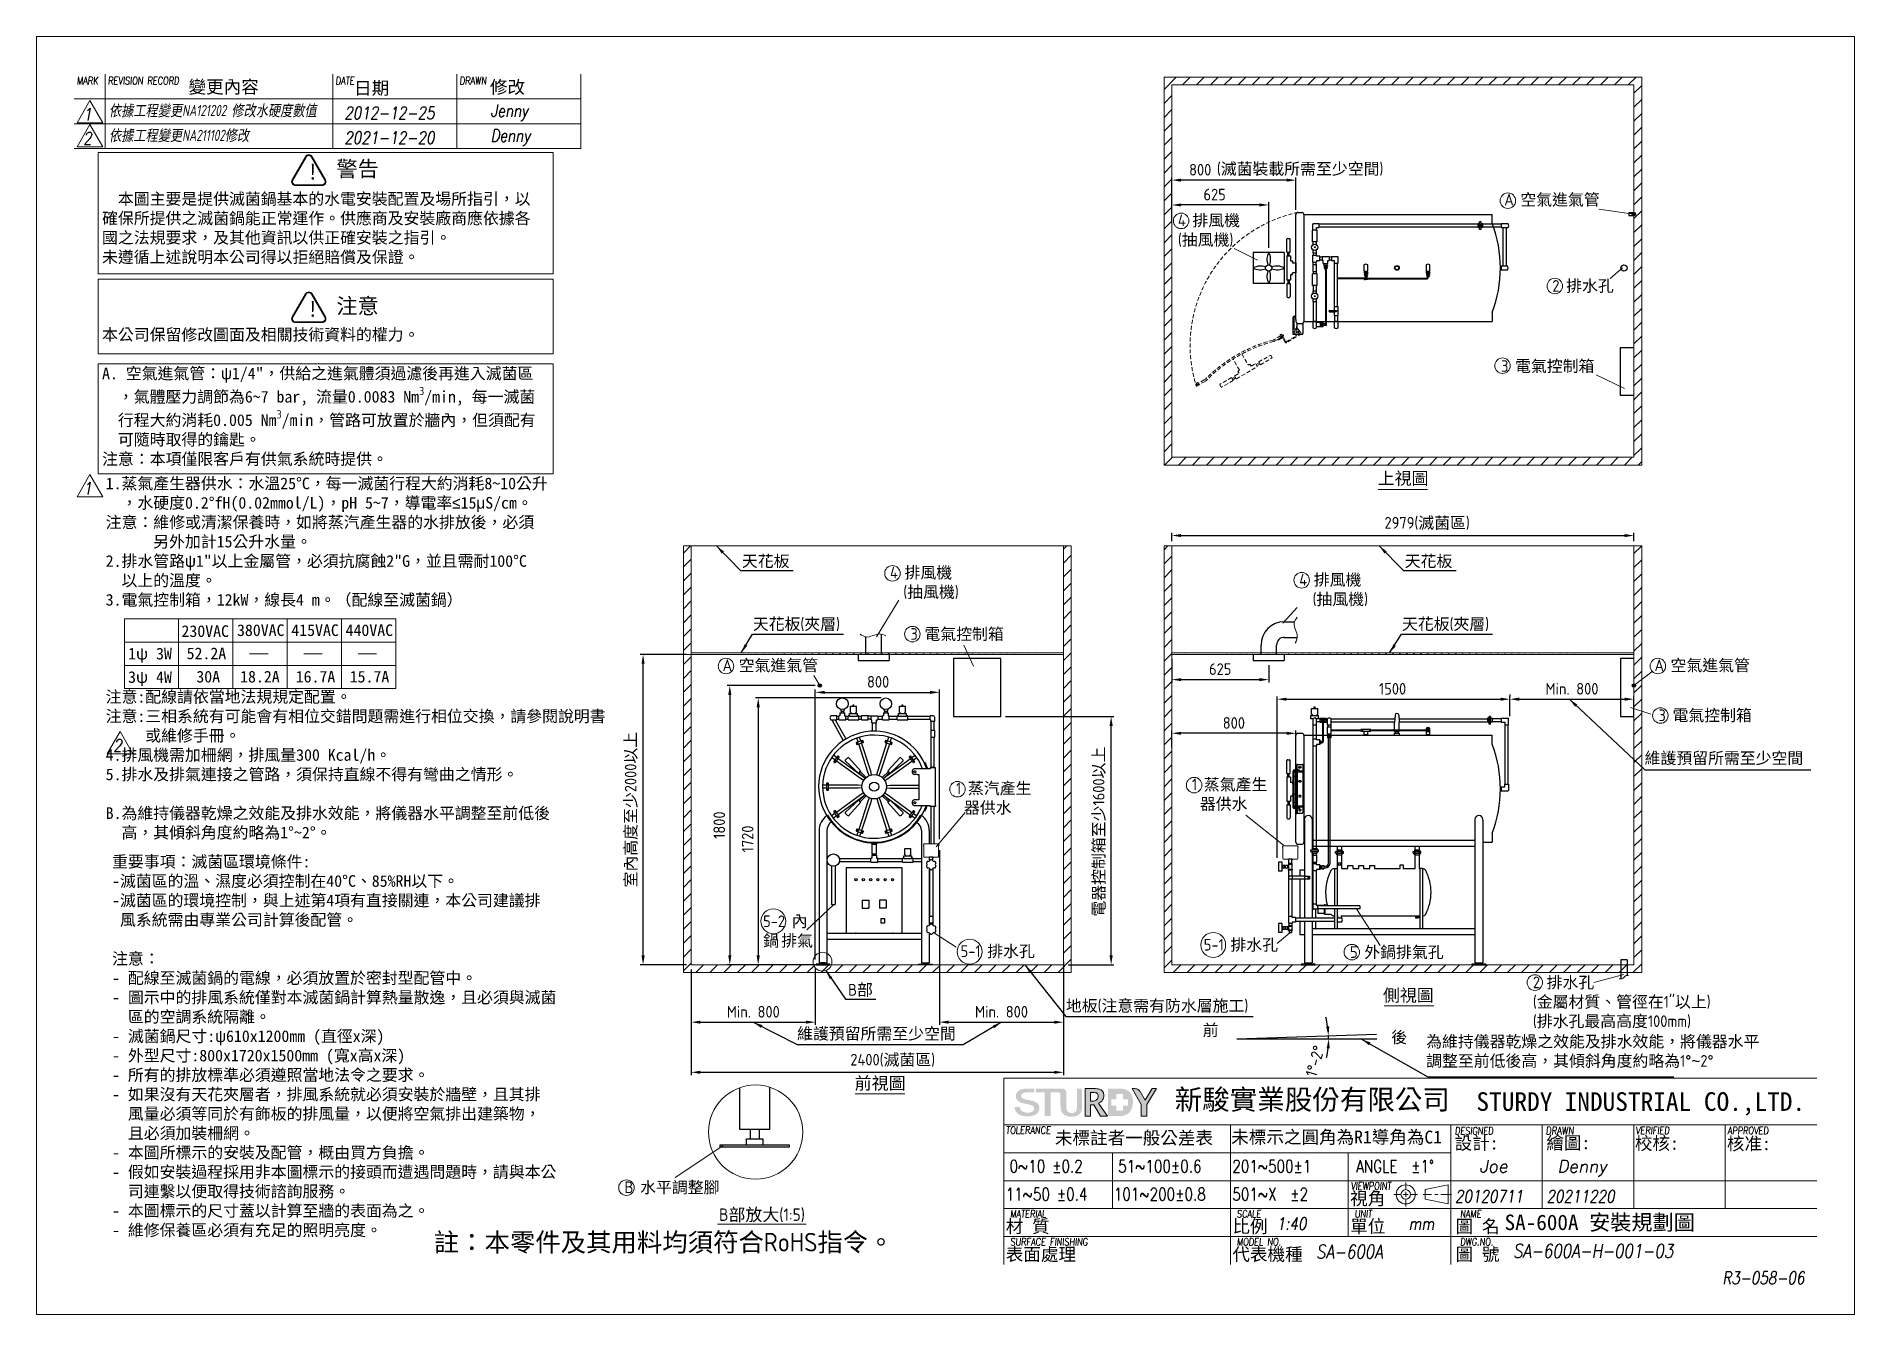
# Model space of a CAD drawing. Header units: millimetres. Extents: x -206886 to -195166, y -25068 to -16828.
import ezdxf

# ---------------------------------------------------------------- set-up
doc = ezdxf.new("R2010")
doc.units = ezdxf.units.MM
doc.linetypes.add('HIDDEN', pattern=[9.525, 6.35, -3.175])
doc.layers.get('0').update_dxf_attribs({"lineweight": 25})
for name, color, linetype, lineweight in [('D', 3, 'Continuous', 13), ('F', 7, 'Continuous', 15), ('H', 2, 'HIDDEN', 15), ('S', 4, 'Continuous', 15), ('T', 4, 'Continuous', 15)]:
    doc.layers.add(name, color=color, linetype=linetype, lineweight=lineweight)
doc.styles.get("Standard").update_dxf_attribs({"font": 'KAIU.TTF'})
doc.styles.add('STU25', font='isocp2.shx')
doc.styles.add('Text', font='romans.shx', dxfattribs={"width": 0.8, "oblique": 10})
doc.dimstyles.new('STU25', dxfattribs={"dimscale": 30, "dimtxt": 2.5, "dimasz": 2, "dimexe": 0.6, "dimexo": 1, "dimgap": 1, "dimtad": 1, "dimdsep": 46, "dimtxsty": 'STU25', "dimcen": 2, "dimazin": 2, "dimtfac": 1, "dimtmove": 0, "dimatfit": 3, "dimfxl": 0, "dimtolj": 1, "dimtzin": 0, "dimarcsym": 0})
doc.dimstyles.new('STU25$7', dxfattribs={"dimscale": 30, "dimtxt": 2.5, "dimasz": 2, "dimexe": 1.25, "dimexo": 0.625, "dimgap": 1, "dimtad": 0, "dimdec": 4, "dimdsep": 46, "dimtxsty": 'STU25', "dimcen": 2.5, "dimazin": 2, "dimtfac": 1, "dimtdec": 4, "dimtmove": 0, "dimatfit": 3, "dimfxl": 0, "dimtolj": 1, "dimtzin": 0, "dimarcsym": 0})

msp = doc.modelspace()

# ---------------------------------------------------------------- texts
at = {"lineweight": -3}
for s, p in [('變更內容', (-205904.987, -17195.197)), ('日期', (-204838.177, -17203.108)), ('修改', (-203962.196, -17196.779))]:
    msp.add_text(s, height=83.0297, dxfattribs=at).set_placement(p)
at = {"insert": (-204324.54, -24541.257), "char_height": 120.00771, "attachment_point": 1, "style": 'STU25'}
msp.add_mtext('{\\f標楷體|b0|i0|c136|p65;註：本零件及其用料均須符合}RoHS{\\f標楷體|b0|i0|c136|p65;指令。}', dxfattribs=at)
at = {"layer": 'D', "color": 4}
msp.add_text('SA-600A 安裝規劃圖', height=100, dxfattribs=at).set_placement((-197421.823, -24523.339))
at = {"layer": 'D', "color": 11, "attachment_point": 1, "style": 'STU25'}
for s, insert, char_height in [('{\\f標楷體|b0|i0|c136|p65;!}', (-205138.124, -17651.425), 100), ('{\\f標楷體|b0|i0|c136|p65;警告}', (-204951.611, -17632.057), 100), ('\\A1;\\P{\\f標楷體|b0|i0|c136|p65;  本圖主要是提供滅菌鍋基本的水電安裝配置及場所指引，以\\P確保所提供之滅菌鍋能正常運作。供應商及安裝廠商應依據各\\P國之法規要求，及其他資訊以供正確安裝之指引。\\P未遵循上述說明本公司得以拒絕賠償及保證。\\P\\P\\P\\P本公司保留修改圖面及相關技術資料的權力。\\P\\PA. 空氣進氣管：\\f新細明體|b0|i0|c136|p16;ψ\\f標楷體|b0|i0|c136|p65;1/4"，供給之進氣體須過濾後再進入滅菌區\\P  ，氣體壓力調節為6~7 bar, 流量0.0083 Nm\\Fisocp2.shx;\\H0.7x;\\S3^ ;\\f標楷體|b0|i0|c136|p65;\\H1.429x;/min, 每一滅菌\\P  行程大約消耗0.005 Nm\\Fisocp2.shx;\\H0.7x;\\S3^ ;\\f標楷體|b0|i0|c136|p65;\\H1.429x;/min，管路可放置於牆內，但須配有\\P  可隨時取得的鑰匙。\\P注意：本項僅限客戶有供氣系統時提供。}', (-206462.367, -17713.038), 75), ('{\\f標楷體|b0|i0|c136|p65;注意}', (-204951.611, -18516.052), 100), ('{\\f標楷體|b0|i0|c136|p65;!}', (-205138.124, -18535.421), 100), ('{\\f標楷體|b0|i0|c136|p65;1.蒸氣產生器供水：水溫25%%DC，每一滅菌行程大約消耗8~10公升\\P  ，水硬度0.2%%DfH(0.02mmol/L)，pH 5~7，導電率\\fGulim|b0|i0|c129|p49;\\M+3A1C2\\f標楷體|b0|i0|c136|p65;15\\f新細明體|b0|i0|c136|p16;μ\\f標楷體|b0|i0|c136|p65;S/cm。\\P注意：維修或清潔保養時，如將蒸汽產生器的水排放後，必須\\P      另外加計15公升水量。\\P2.排水管路\\f新細明體|b0|i0|c136|p16;ψ\\f標楷體|b0|i0|c136|p65;1"以上金屬管，必須抗腐蝕2"G，並且需耐100%%DC\\P  以上的溫度。 \\P3.電氣控制箱，12kW，線長4 m。（配線至滅菌鍋）\\P\\P\\P\\P \\P注意:配線請依當地法規規定配置。\\P\\fDFKai-SB|b0|i0|c136|p65;注意:三相系統有可能會有相位交錯問題需進行相位交換，請參閱說明書\\P     或維修手冊。\\P\\f標楷體|b0|i0|c136|p65;4.排風機需加柵網，排風量300 Kcal/h。\\P5.排水及排氣連接之管路，須保持直線不得有彎曲之情形。\\P\\PB.為維持儀器乾燥之效能及排水效能，將儀器水平調整至前低後\\P  高，其傾斜角度約略為1%%D~2%%D。}', (-206438.954, -19672.547), 75), ('{\\f標楷體|b0|i0|c136|p65;230VAC}', (-205950.383, -20624.834), 75), ('{\\f標楷體|b0|i0|c136|p65;380VAC}', (-205592.499, -20618.648), 75), ('{\\f標楷體|b0|i0|c136|p65;415VAC}', (-205242.499, -20618.648), 75), ('{\\f標楷體|b0|i0|c136|p65;440VAC}', (-204892.499, -20618.648), 75), ('{\\f標楷體|b0|i0|c136|p65;1ψ 3W}', (-206294.818, -20769.8), 75), ('{\\f標楷體|b0|i0|c136|p65;52.2A}', (-205917.117, -20768.203), 75), ('{\\f標楷體|b0|i0|c136|p65;3ψ 4W}', (-206294.818, -20920.872), 75), ('{\\f標楷體|b0|i0|c136|p65;30A}', (-205854.698, -20918.203), 75), ('{\\f標楷體|b0|i0|c136|p65;18.2A}', (-205572.33, -20918.203), 75), ('{\\f標楷體|b0|i0|c136|p65;16.7A}', (-205214.168, -20918.203), 75), ('{\\f標楷體|b0|i0|c136|p65;15.7A}', (-204866.066, -20918.203), 75), ('{\\f標楷體|b0|i0|c136|p65;重要事項：滅菌區環境條件:\\P-滅菌區的溫、濕度必須控制在40%%DC、85%RH以下。\\P-滅菌區的環境控制，與上述第4項有直接關連，本公司建議排\\P 風系統需由專業公司計算後配管。\\P\\P注意：\\P- 配線至滅菌鍋的電線，必須放置於密封型配管中。\\P- 圖示中的排風系統僅對本滅菌鍋計算熱量散逸，且必須與滅菌\\P  區的空調系統隔離。\\P- 滅菌鍋尺寸:\\f新細明體|b0|i0|c136|p16;ψ\\f標楷體|b0|i0|c136|p65;610x1200mm (直徑x深)\\P- 外型尺寸:800x1720x1500mm (寬x高x深)\\P- 所有的排放標準必須遵照當地法令之要求。\\P- 如果沒有天花夾層者，排風系統就必須安裝於牆壁，且其排\\P  風量必須等同於有飾板的排風量，以便將空氣排出建築物，\\P  且必須加裝柵網。\\P- 本圖所標示的安裝及配管，概由買方負擔。\\P- 假如安裝過程採用非本圖標示的接頭而遭遇問題時，請與本公\\P  司連繫以便取得技術諮詢服務。\\P- 本圖標示的尺寸蓋以計算至牆的表面為之。\\P- 維修保養區必須有充足的照明亮度。}', (-206397.791, -22110.375), 75), ('{\\C3;5-1 \\f標楷體|b0|i0|c136|p65;排水孔}', (-200928.111, -22687.719), 75), ('{\\C3;5-1 \\f標楷體|b0|i0|c136|p65;排水孔}', (-199360.712, -22646.422), 75)]:
    msp.add_mtext(s, dxfattribs=dict(at, insert=insert, char_height=char_height))
at = {"layer": 'D', "color": 11, "attachment_point": 1}
for s, insert, char_height in [('{\\Fisocp2.shx;\\C3;(\\f標楷體|b0|i0|c136|p65;滅菌裝載所需至少空間\\Fisocp2.shx;)}', (-199276.658, -17644.093), 75), ('{\\Fisocp2.shx;\\C3;A \\f標楷體|b0|i0|c136|p65;空氣進氣管}', (-197424.037, -17842.978), 75), ('{\\Fisocp2.shx;\\C3;4 \\f標楷體|b0|i0|c136|p65;排風機\\P\\Fisocp2.shx;(\\f標楷體|b0|i0|c136|p65;抽風機\\Fisocp2.shx;)}', (-199527.684, -17976.762), 75), ('{\\Fisocp2.shx;\\C3;2 \\f標楷體|b0|i0|c136|p65;排水孔}', (-197114.049, -18399.141), 75), ('{\\Fisocp2.shx;\\C3;3 \\f標楷體|b0|i0|c136|p65;電氣控制箱}', (-197444.904, -18915.877), 75), ('上視圖', (-198240.063, -19637.037), 80), ('{\\C3;天花板 }', (-202338.142, -20172.982), 75), ('{\\Fisocp2.shx;\\C3;4 \\f標楷體|b0|i0|c136|p65;排風機\\P\\Fisocp2.shx;  (\\f標楷體|b0|i0|c136|p65;抽風機\\Fisocp2.shx;)}', (-201383.495, -20246.997), 75), ('{\\C3;天花板 }', (-198065.94, -20172.982), 75), ('{\\Fisocp2.shx;\\C3;4 \\f標楷體|b0|i0|c136|p65;排風機\\P\\Fisocp2.shx;  (\\f標楷體|b0|i0|c136|p65;抽風機\\Fisocp2.shx;)}', (-198745.339, -20293.529), 75), ('{\\C3;天花板\\Fisocp2.shx;(\\f標楷體|b0|i0|c136|p65;夾層\\Fisocp2.shx;)}', (-202267.876, -20578.778), 75), ('{\\C3;天花板\\Fisocp2.shx;(\\f標楷體|b0|i0|c136|p65;夾層\\Fisocp2.shx;)}', (-198083.428, -20578.778), 75), ('{\\Fisocp2.shx;\\C3;3 \\f標楷體|b0|i0|c136|p65;電氣控制箱}', (-201251.762, -20643.088), 75), ('{\\Fisocp2.shx;\\C3;A \\f標楷體|b0|i0|c136|p65;空氣進氣管}', (-202462.414, -20844.666), 75), ('{\\Fisocp2.shx;\\C3;A \\f標楷體|b0|i0|c136|p65;空氣進氣管}', (-196455.802, -20844.666), 75), ('{\\Fisocp2.shx;\\C3;3 \\f標楷體|b0|i0|c136|p65;電氣控制箱}', (-196430.034, -21167.004), 75), ('{\\C3;維護預留所需至少空間}', (-196519.79, -21442.891), 75), ('{\\Fisocp2.shx;\\C3;1\\Fisocp3.shx; \\f標楷體|b0|i0|c136|p65;蒸汽產生\\P 器供水}', (-200957.634, -21637.453), 75), ('{\\Fisocp2.shx;\\C3;1\\Fisocp3.shx; \\f標楷體|b0|i0|c136|p65;蒸氣產生\\P 器供水}', (-199437.174, -21613.251), 75), ('{\\Fisocp2.shx;\\C3;5-2 \\f標楷體|b0|i0|c136|p65;內\\P鍋\\H0.24x; \\H4.167x;排氣}', (-202201.16, -22494.84), 75), ('{\\Fisocp2.shx;\\C3;5 \\f標楷體|b0|i0|c136|p65;外鍋排氣孔}', (-198418.124, -22693.589), 75), ('{\\Fisocp2.shx;\\C3;B\\f標楷體|b0|i0|c136|p65;部}', (-201653.145, -22936.787), 75), ('側視圖', (-198206.179, -22969.591), 80), ('{\\Fisocp2.shx;\\C3;2 \\f標楷體|b0|i0|c136|p65;排水孔\\P\\Fisocp2.shx;(\\f標楷體|b0|i0|c136|p65;金屬材質、管徑在\\Fisocp2.shx;1"\\f標楷體|b0|i0|c136|p65;以上\\Fisocp2.shx;)\\P(\\f標楷體|b0|i0|c136|p65;排水孔最高高度\\Fisocp2.shx;100mm)}', (-197239.639, -22889.013), 75), ('{\\C3;地板\\Fisocp2.shx;(\\f標楷體|b0|i0|c136|p65;注意需有防水層施工\\Fisocp2.shx;)}', (-200249.777, -23039.291), 75), ('{\\C3;維護預留所需至少空間}', (-201982.508, -23219.006), 75), ('{\\C3;為維持儀器乾燥之效能及排水效能，將儀器水平\\P調整至前低後高，其傾斜角度約略為\\Fisocp2.shx;1%%D\\f???|b0|i0|c0|p65;~\\Fisocp2.shx;2%%D}', (-197927.587, -23269.745), 75), ('前視圖', (-201610.759, -23536.329), 80), ('{\\Fisocp2.shx;\\C3;B \\f標楷體|b0|i0|c136|p65;水平調整腳}', (-203094.421, -24210.021), 75), ('{\\Fisocp2.shx;B}部放大{\\Fisocp2.shx;(1:5)}', (-202485.784, -24383.782), 80)]:
    msp.add_mtext(s, dxfattribs=dict(at, insert=insert, char_height=char_height))
at = {"layer": 'D', "linetype": 'Continuous', "char_height": 75, "width": 218.181, "attachment_point": 1}
for s, insert in [(' 前', (-199418.957, -23196.111)), ('{\\Fisocp2.shx; }後', (-198195.266, -23242.614))]:
    msp.add_mtext(s, dxfattribs=dict(at, insert=insert))
at = {"layer": 'F', "color": 1, "lineweight": 15, "style": 'Text', "oblique": 5, "width": 0.8}
for s, p in [('MARK', (-206624.482, -17137.877)), ('REVISION RECORD', (-206424.482, -17137.877)), ('DATE', (-204957.683, -17137.877)), ('DRAWN', (-204157.683, -17137.877))]:
    msp.add_text(s, height=48, dxfattribs=at).set_placement(p)
at = {"layer": 'T', "lineweight": 20, "style": 'Text', "oblique": 10, "width": 0.8}
for s, height, p in [('1', 80, (-206584.148, -17370.994)), ('2012-12-25', 80, (-204900.824, -17361.566)), ('Jenny', 80, (-203958.337, -17347.522)), ('2', 80, (-206584.148, -17525.273)), ('2021-12-20', 80, (-204900.824, -17521.566)), ('Denny', 80, (-203958.337, -17507.522)), ('1', 80, (-206584.148, -19781.718)), ('2', 80, (-206389.538, -21438.798)), ('20120711', 80, (-197741.594, -24345.369)), ('20211220', 80, (-197151.594, -24345.369)), ('1:40', 80, (-198891.507, -24522.15)), ('mm', 80, (-198041.182, -24521.923)), ('SA-600A', 88, (-198636.432, -24706.685)), ('SA-600A-H-001-03', 88, (-197367.295, -24701.09))]:
    msp.add_text(s, height=height, dxfattribs=at).set_placement(p)
at = {"layer": 'T', "lineweight": 20, "style": 'Text', "oblique": 10}
for s, p in [('Joe', (-197583.977, -24151.669)), ('Denny', (-197081.706, -24151.669))]:
    msp.add_text(s, height=80, dxfattribs=at).set_placement(p)
at = {"layer": 'T', "linetype": 'Continuous', "lineweight": 20, "attachment_point": 1, "style": 'Text'}
for s, insert, char_height in [('{\\fDFKai-SB|b0|i0|c136|p65;依據工程變更\\Fisocp2.shx;NA121202 \\fDFKai-SB|b0|i0|c136|p65;修改水硬度數值}', (-206417.228, -17270.351), 71.9992), ('{\\fDFKai-SB|b0|i0|c136|p65;依據工程變更\\Fisocp2.shx|c136;NA211102\\fDFKai-SB|b0|i0|c136|p65;修改}', (-206417.228, -17430.351), 71.9992), ('{R3-058-06}', (-196018.343, -24790.905), 80)]:
    msp.add_mtext(s, dxfattribs=dict(at, insert=insert, char_height=char_height))

# ---------------------------------------------------------------- blocks, each defined once
blk = doc.blocks.new('*D1')
at = {"layer": 'D', "color": 0, "linetype": 'Continuous', "lineweight": -2}
for p, q in [((-198888, -22124), (-198888, -21083)), ((-197388, -21211), (-197388, -21083)), ((-198828, -21101), (-197448, -21101))]:
    blk.add_line(p, q, dxfattribs=at)
at = {"layer": 'D', "color": 0}
for points in [[(-198828, -21091), (-198828, -21111), (-198888, -21101)], [(-197448, -21111), (-197448, -21091), (-197388, -21101)]]:
    blk.add_solid(points, dxfattribs=at)
at = {"layer": 'Defpoints', "color": 0}
for p in [(-197388, -21101), (-197388, -21241), (-198888, -22154)]:
    blk.add_point(p, dxfattribs=at)
at = {"layer": 'D', "color": 0, "insert": (-198144, -21034), "char_height": 75, "attachment_point": 5, "style": 'STU25'}
blk.add_mtext('\\A1;1500', dxfattribs=at)
blk = doc.blocks.new('*D2')
at = {"layer": 'D', "color": 0, "linetype": 'Continuous', "lineweight": -2}
for p, q in [((-201865, -22780), (-201865, -21039)), ((-201805, -21057), (-201125, -21057)), ((-201065, -22003), (-201065, -21039))]:
    blk.add_line(p, q, dxfattribs=at)
at = {"layer": 'D', "color": 0}
for points in [[(-201805, -21047), (-201805, -21067), (-201865, -21057)], [(-201125, -21067), (-201125, -21047), (-201065, -21057)]]:
    blk.add_solid(points, dxfattribs=at)
at = {"layer": 'Defpoints', "color": 0}
for p in [(-201065, -21057), (-201065, -22033), (-201865, -22810)]:
    blk.add_point(p, dxfattribs=at)
at = {"layer": 'D', "color": 0, "insert": (-201460, -20989), "char_height": 75, "attachment_point": 5, "style": 'STU25'}
blk.add_mtext('\\A1;800', dxfattribs=at)
blk = doc.blocks.new('*D3')
at = {"layer": 'D', "color": 0, "linetype": 'Continuous', "lineweight": -2}
for p, q in [((-201440, -21093), (-202251, -21093)), ((-202233, -21153), (-202233, -22753)), ((-201958, -22813), (-202251, -22813))]:
    blk.add_line(p, q, dxfattribs=at)
at = {"layer": 'D', "color": 0}
for points in [[(-202223, -21153), (-202243, -21153), (-202233, -21093)], [(-202243, -22753), (-202223, -22753), (-202233, -22813)]]:
    blk.add_solid(points, dxfattribs=at)
at = {"layer": 'Defpoints', "color": 0}
for p in [(-201410, -21093), (-202233, -22813), (-201928, -22813)]:
    blk.add_point(p, dxfattribs=at)
at = {"layer": 'D', "color": 0, "insert": (-202301, -22002), "char_height": 75, "attachment_point": 5, "rotation": 90, "style": 'STU25'}
blk.add_mtext('\\A1;{\\Fisocp2.shx;1720}', dxfattribs=at)
blk = doc.blocks.new('*D4')
at = {"layer": 'D', "color": 0, "linetype": 'Continuous', "lineweight": -2}
for start, end in [(7.8173, 13.6347), (0, 2), (348.3653, 354.1827)]:
    blk.add_arc((-199148, -23291), 591, start, end, dxfattribs=at)
at = {"layer": 'D', "color": 0}
for points in [[(-198572, -23212), (-198552, -23210), (-198557, -23271)], [(-198549, -23352), (-198569, -23351), (-198556, -23291)]]:
    blk.add_solid(points, dxfattribs=at)
at = {"layer": 'Defpoints', "color": 0}
for p in [(-199148, -23291), (-199148, -23291), (-198557, -23278), (-198247, -23260), (-198247, -23291)]:
    blk.add_point(p, dxfattribs=at)
at = {"layer": 'D', "color": 0, "insert": (-198644, -23434), "char_height": 75, "attachment_point": 5, "rotation": 74.2174, "style": 'STU25'}
blk.add_mtext('1%%D-2%%D', dxfattribs=at)
blk = doc.blocks.new('*D5')
at = {"layer": 'D', "color": 0, "linetype": 'Continuous', "lineweight": -2}
for p, q in [((-199567, -20843), (-199567, -20993)), ((-199507, -20975), (-199002, -20975)), ((-198942, -20882), (-198942, -20993))]:
    blk.add_line(p, q, dxfattribs=at)
at = {"layer": 'D', "color": 0}
for points in [[(-199507, -20965), (-199507, -20985), (-199567, -20975)], [(-199002, -20985), (-199002, -20965), (-198942, -20975)]]:
    blk.add_solid(points, dxfattribs=at)
at = {"layer": 'Defpoints', "color": 0}
for p in [(-199567, -20813), (-198942, -20852), (-198942, -20975)]:
    blk.add_point(p, dxfattribs=at)
at = {"layer": 'D', "color": 0, "insert": (-199255, -20907), "char_height": 75, "attachment_point": 5, "style": 'STU25'}
blk.add_mtext('\\A1;625', dxfattribs=at)
blk = doc.blocks.new('*D6')
at = {"layer": 'D', "color": 0, "linetype": 'Continuous', "lineweight": -2}
for p, q in [((-199567, -17996), (-199567, -17897)), ((-199002, -17915), (-199507, -17915)), ((-198942, -18191), (-198942, -17897))]:
    blk.add_line(p, q, dxfattribs=at)
at = {"layer": 'D', "color": 0}
for points in [[(-199507, -17905), (-199507, -17925), (-199567, -17915)], [(-199002, -17925), (-199002, -17905), (-198942, -17915)]]:
    blk.add_solid(points, dxfattribs=at)
at = {"layer": 'Defpoints', "color": 0}
for p in [(-199567, -17915), (-199567, -18026), (-198942, -18221)]:
    blk.add_point(p, dxfattribs=at)
at = {"layer": 'D', "color": 0, "insert": (-199291, -17848), "char_height": 75, "attachment_point": 5, "style": 'STU25'}
blk.add_mtext('\\A1;625', dxfattribs=at)
blk = doc.blocks.new('*D7')
at = {"layer": 'D', "color": 0, "lineweight": -2}
for p, q in [((-202665, -22843), (-202665, -23524)), ((-200265, -22793), (-200265, -23524)), ((-202605, -23506), (-200325, -23506))]:
    blk.add_line(p, q, dxfattribs=at)
at = {"layer": 'D', "color": 0}
for points in [[(-202605, -23496), (-202605, -23516), (-202665, -23506)], [(-200325, -23516), (-200325, -23496), (-200265, -23506)]]:
    blk.add_solid(points, dxfattribs=at)
at = {"layer": 'Defpoints', "color": 0}
for p in [(-202665, -22813), (-200265, -22763), (-200265, -23506)]:
    blk.add_point(p, dxfattribs=at)
at = {"layer": 'D', "color": 0, "insert": (-201366, -23429), "char_height": 75, "attachment_point": 5, "style": 'STU25'}
blk.add_mtext('\\A1;2400({\\f標楷體|b0|i0|c136|p65;滅菌區})', dxfattribs=at)
blk = doc.blocks.new('*D8')
at = {"layer": 'D', "color": 0, "lineweight": -2}
for p, q in [((-202695, -20813), (-202993, -20813)), ((-202975, -22753), (-202975, -20873)), ((-202695, -22813), (-202993, -22813))]:
    blk.add_line(p, q, dxfattribs=at)
at = {"layer": 'D', "color": 0}
for points in [[(-202965, -20873), (-202985, -20873), (-202975, -20813)], [(-202985, -22753), (-202965, -22753), (-202975, -22813)]]:
    blk.add_solid(points, dxfattribs=at)
at = {"layer": 'Defpoints', "color": 0}
for p in [(-202975, -20813), (-202665, -20813), (-202665, -22813)]:
    blk.add_point(p, dxfattribs=at)
at = {"layer": 'D', "color": 0, "insert": (-203051, -21813), "char_height": 75, "attachment_point": 5, "rotation": 90, "style": 'STU25'}
blk.add_mtext('\\A1;{\\f標楷體|b0|i0|c136|p65;室內高度至少}2000{\\f標楷體|b0|i0|c136|p65;以上}', dxfattribs=at)
blk = doc.blocks.new('*D9')
at = {"layer": 'D', "color": 0, "lineweight": -2}
for p, q in [((-200640, -21213), (-199940, -21213)), ((-199958, -22753), (-199958, -21273)), ((-200235, -22813), (-199940, -22813))]:
    blk.add_line(p, q, dxfattribs=at)
at = {"layer": 'D', "color": 0}
for points in [[(-199948, -21273), (-199968, -21273), (-199958, -21213)], [(-199968, -22753), (-199948, -22753), (-199958, -22813)]]:
    blk.add_solid(points, dxfattribs=at)
at = {"layer": 'Defpoints', "color": 0}
for p in [(-200670, -21213), (-199958, -21213), (-200265, -22813)]:
    blk.add_point(p, dxfattribs=at)
at = {"layer": 'D', "color": 0, "insert": (-200034, -21955), "char_height": 75, "attachment_point": 5, "rotation": 90, "style": 'STU25'}
blk.add_mtext('\\A1;{\\f標楷體|b0|i0|c136|p65;電器控制箱至少}1600{\\f標楷體|b0|i0|c136|p65;以上}', dxfattribs=at)
blk = doc.blocks.new('*D10')
at = {"layer": 'D', "color": 0, "lineweight": -2}
for p, q in [((-202665, -22843), (-202665, -23201)), ((-201865, -22840), (-201865, -23201)), ((-202605, -23183), (-201925, -23183))]:
    blk.add_line(p, q, dxfattribs=at)
at = {"layer": 'D', "color": 0}
for points in [[(-202605, -23173), (-202605, -23193), (-202665, -23183)], [(-201925, -23193), (-201925, -23173), (-201865, -23183)]]:
    blk.add_solid(points, dxfattribs=at)
at = {"layer": 'Defpoints', "color": 0}
for p in [(-202665, -22813), (-201865, -22810), (-201865, -23183)]:
    blk.add_point(p, dxfattribs=at)
at = {"layer": 'D', "color": 0, "insert": (-202265, -23116), "char_height": 75, "attachment_point": 5, "style": 'STU25'}
blk.add_mtext('\\A1;Min. 800', dxfattribs=at)
blk = doc.blocks.new('*D11')
at = {"layer": 'D', "color": 0, "lineweight": -2}
for p, q in [((-201065, -22075), (-201065, -23201)), ((-200265, -22793), (-200265, -23201)), ((-201005, -23183), (-200325, -23183))]:
    blk.add_line(p, q, dxfattribs=at)
at = {"layer": 'D', "color": 0}
for points in [[(-201005, -23173), (-201005, -23193), (-201065, -23183)], [(-200325, -23193), (-200325, -23173), (-200265, -23183)]]:
    blk.add_solid(points, dxfattribs=at)
at = {"layer": 'Defpoints', "color": 0}
for p in [(-201065, -22045), (-200265, -22763), (-200265, -23183)]:
    blk.add_point(p, dxfattribs=at)
at = {"layer": 'D', "color": 0, "insert": (-200665, -23116), "char_height": 75, "attachment_point": 5, "style": 'STU25'}
blk.add_mtext('\\A1;Min. 800', dxfattribs=at)
blk = doc.blocks.new('*D12')
at = {"layer": 'D', "color": 0, "lineweight": -2}
for p, q in [((-201866, -21013), (-202434, -21013)), ((-202416, -21073), (-202416, -22753)), ((-201866, -22813), (-202434, -22813))]:
    blk.add_line(p, q, dxfattribs=at)
at = {"layer": 'D', "color": 0}
for points in [[(-202406, -21073), (-202426, -21073), (-202416, -21013)], [(-202426, -22753), (-202406, -22753), (-202416, -22813)]]:
    blk.add_solid(points, dxfattribs=at)
at = {"layer": 'Defpoints', "color": 0}
for p in [(-201836, -21013), (-202416, -22813), (-201836, -22813)]:
    blk.add_point(p, dxfattribs=at)
at = {"layer": 'D', "color": 0, "insert": (-202484, -21913), "char_height": 75, "attachment_point": 5, "rotation": 90, "style": 'STU25'}
blk.add_mtext('\\A1;1800', dxfattribs=at)
blk = doc.blocks.new('*D13')
at = {"layer": 'D', "color": 0, "lineweight": -2}
for p, q in [((-197388, -21071), (-197388, -21083)), ((-196588, -21220), (-196588, -21083)), ((-197328, -21101), (-196648, -21101))]:
    blk.add_line(p, q, dxfattribs=at)
at = {"layer": 'D', "color": 0}
for points in [[(-197328, -21091), (-197328, -21111), (-197388, -21101)], [(-196648, -21111), (-196648, -21091), (-196588, -21101)]]:
    blk.add_solid(points, dxfattribs=at)
at = {"layer": 'Defpoints', "color": 0}
for p in [(-197388, -21101), (-196588, -21101), (-196588, -21250)]:
    blk.add_point(p, dxfattribs=at)
at = {"layer": 'D', "color": 0, "insert": (-196988, -21034), "char_height": 75, "attachment_point": 5, "style": 'STU25'}
blk.add_mtext('\\A1;{\\Fisocp2.shx;Min. 800}', dxfattribs=at)
blk = doc.blocks.new('*D14')
at = {"layer": 'D', "color": 0, "lineweight": -2}
for p, q in [((-199567, -20083), (-199567, -20028)), ((-196588, -20083), (-196588, -20028)), ((-199507, -20046), (-196648, -20046))]:
    blk.add_line(p, q, dxfattribs=at)
at = {"layer": 'D', "color": 0}
for points in [[(-199507, -20036), (-199507, -20056), (-199567, -20046)], [(-196648, -20056), (-196648, -20036), (-196588, -20046)]]:
    blk.add_solid(points, dxfattribs=at)
at = {"layer": 'Defpoints', "color": 0}
for p in [(-199567, -20113), (-196588, -20046), (-196588, -20113)]:
    blk.add_point(p, dxfattribs=at)
at = {"layer": 'D', "color": 0, "insert": (-197921, -19968), "char_height": 75, "attachment_point": 5, "style": 'STU25'}
blk.add_mtext('\\A1;2979({\\f標楷體|b0|i0|c136|p65;滅菌區})', dxfattribs=at)
blk = doc.blocks.new('*D15')
at = {"layer": 'D', "color": 0, "lineweight": -2}
for p, q in [((-199567, -18026), (-199567, -17737)), ((-198827, -17755), (-199507, -17755)), ((-198767, -17946), (-198767, -17737))]:
    blk.add_line(p, q, dxfattribs=at)
at = {"layer": 'D', "color": 0}
for points in [[(-199507, -17745), (-199507, -17765), (-199567, -17755)], [(-198827, -17765), (-198827, -17745), (-198767, -17755)]]:
    blk.add_solid(points, dxfattribs=at)
at = {"layer": 'Defpoints', "color": 0}
for p in [(-199567, -17755), (-198767, -17976), (-199567, -18056)]:
    blk.add_point(p, dxfattribs=at)
at = {"layer": 'D', "color": 0, "insert": (-199384, -17688), "char_height": 75, "attachment_point": 5, "style": 'STU25'}
blk.add_mtext('\\A1;800', dxfattribs=at)
blk = doc.blocks.new('*D16')
at = {"layer": 'D', "color": 0, "lineweight": -2}
for p, q in [((-199567, -21412), (-199567, -21303)), ((-198827, -21321), (-199507, -21321)), ((-198767, -21412), (-198767, -21303))]:
    blk.add_line(p, q, dxfattribs=at)
at = {"layer": 'D', "color": 0}
for points in [[(-199507, -21311), (-199507, -21331), (-199567, -21321)], [(-198827, -21331), (-198827, -21311), (-198767, -21321)]]:
    blk.add_solid(points, dxfattribs=at)
at = {"layer": 'Defpoints', "color": 0}
for p in [(-199567, -21321), (-199567, -21442), (-198767, -21442)]:
    blk.add_point(p, dxfattribs=at)
at = {"layer": 'D', "color": 0, "insert": (-199167, -21254), "char_height": 75, "attachment_point": 5, "style": 'STU25'}
blk.add_mtext('\\A1;800', dxfattribs=at)
blk = doc.blocks.new('新駿LOGO')
at = {"layer": 'F'}
h = blk.add_hatch(color=256, dxfattribs=at)
edge = h.paths.add_edge_path()
edge.add_spline(control_points=[(-529.05, -442.14), (-529.05, -442.31), (-529.02, -442.45), (-528.95, -442.56), (-528.89, -442.68), (-528.8, -442.78), (-528.69, -442.85), (-528.57, -442.93), (-528.44, -442.98), (-528.29, -443.01), (-528.15, -443.05), (-527.99, -443.07), (-527.81, -443.07), (-527.62, -443.07), (-527.47, -443.05), (-527.33, -443.01), (-527.2, -442.97), (-527.09, -442.92), (-527.01, -442.86), (-526.93, -442.8), (-526.87, -442.73), (-526.83, -442.65), (-526.8, -442.57), (-526.78, -442.49), (-526.78, -442.41), (-526.78, -442.25), (-526.82, -442.13), (-526.91, -442.05), (-526.99, -441.97), (-527.08, -441.91), (-527.18, -441.88), (-527.36, -441.83), (-527.56, -441.77), (-527.79, -441.72), (-528.02, -441.67), (-528.3, -441.61), (-528.64, -441.53), (-528.85, -441.48), (-529.02, -441.41), (-529.16, -441.34), (-529.3, -441.26), (-529.41, -441.17), (-529.5, -441.07), (-529.58, -440.98), (-529.64, -440.87), (-529.67, -440.77), (-529.7, -440.66), (-529.72, -440.55), (-529.72, -440.43), (-529.72, -440.22), (-529.67, -440.03), (-529.57, -439.87), (-529.46, -439.71), (-529.33, -439.58), (-529.16, -439.47), (-528.99, -439.37), (-528.85, -439.31), (-528.64, -439.26), (-528.43, -439.21), (-528.13, -439.2), (-527.91, -439.2), (-527.66, -439.2), (-526.73, -439.2), (-526.73, -439.2), (-526.73, -439.2), (-526.73, -439.81), (-526.73, -439.81), (-526.73, -439.81), (-528.14, -439.8), (-528.28, -439.83), (-528.39, -439.85), (-528.48, -439.86), (-528.56, -439.9), (-528.65, -439.94), (-528.72, -440), (-528.78, -440.07), (-528.84, -440.14), (-528.87, -440.23), (-528.87, -440.34), (-528.87, -440.5), (-528.81, -440.62), (-528.7, -440.7), (-528.6, -440.79), (-528.46, -440.85), (-528.28, -440.9), (-528.27, -440.9), (-528.19, -440.92), (-528.07, -440.95), (-527.94, -440.98), (-527.8, -441.01), (-527.65, -441.05), (-527.49, -441.09), (-527.34, -441.12), (-527.19, -441.16), (-527.04, -441.19), (-526.94, -441.21), (-526.87, -441.23), (-526.71, -441.27), (-526.58, -441.34), (-526.46, -441.41), (-526.34, -441.49), (-526.24, -441.58), (-526.16, -441.67), (-526.08, -441.77), (-526.02, -441.88), (-525.98, -441.99), (-525.94, -442.1), (-525.92, -442.22), (-525.92, -442.33), (-525.92, -442.57), (-525.98, -442.78), (-526.09, -442.95), (-526.2, -443.12), (-526.35, -443.26), (-526.53, -443.37), (-526.71, -443.48), (-526.92, -443.55), (-527.15, -443.61), (-527.39, -443.66), (-527.62, -443.68), (-527.87, -443.68), (-528.14, -443.68), (-528.41, -443.65), (-528.65, -443.59), (-528.9, -443.53), (-529.11, -443.44), (-529.3, -443.31), (-529.48, -443.19), (-529.63, -443.03), (-529.74, -442.83), (-529.84, -442.64), (-529.9, -442.41), (-529.91, -442.14), (-529.91, -442.14), (-529.05, -442.14), (-529.05, -442.14)], knot_values=[0, 0, 0, 0, 1, 1, 1, 2, 2, 2, 3, 3, 3, 4, 4, 4, 5, 5, 5, 6, 6, 6, 7, 7, 7, 8, 8, 8, 9, 9, 9, 10, 10, 10, 11, 11, 11, 12, 12, 12, 13, 13, 13, 14, 14, 14, 15, 15, 15, 16, 16, 16, 17, 17, 17, 18, 18, 18, 19, 19, 19, 20, 20, 20, 21, 21, 21, 22, 22, 22, 23, 23, 23, 24, 24, 24, 25, 25, 25, 26, 26, 26, 27, 27, 27, 28, 28, 28, 29, 29, 29, 30, 30, 30, 31, 31, 31, 32, 32, 32, 33, 33, 33, 34, 34, 34, 35, 35, 35, 36, 36, 36, 37, 37, 37, 38, 38, 38, 39, 39, 39, 40, 40, 40, 41, 41, 41, 42, 42, 42, 43, 43, 43, 44, 44, 44, 45, 45, 45, 45], degree=3, periodic=0)
edge = h.paths.add_edge_path()
edge.add_spline(control_points=[(-522.53, -440.14), (-522.54, -440.04), (-522.57, -439.94), (-522.63, -439.9), (-522.77, -439.79), (-522.9, -439.81), (-522.9, -439.81), (-522.9, -439.81), (-523.02, -439.81), (-523.02, -439.81), (-523.02, -439.81), (-524.14, -439.81), (-524.14, -439.81), (-524.14, -439.81), (-524.14, -443.62), (-524.14, -443.62), (-524.14, -443.62), (-525.06, -443.62), (-525.06, -443.62), (-525.06, -443.62), (-525.06, -439.81), (-525.06, -439.81), (-525.06, -439.81), (-526.47, -439.81), (-526.47, -439.81), (-526.47, -439.81), (-526.47, -439.2), (-526.47, -439.2), (-526.47, -439.2), (-522.39, -439.2), (-522.39, -439.2)], knot_values=[5.578051, 5.578051, 5.578051, 5.578051, 6, 6, 6, 7, 7, 7, 8, 8, 8, 9, 9, 9, 10, 10, 10, 11, 11, 11, 12, 12, 12, 13, 13, 13, 14, 14, 14, 15, 15, 15, 15], degree=3, periodic=0)
edge.add_spline(control_points=[(-522.4, -439.2), (-522.31, -439.2), (-522.22, -439.2), (-522.22, -439.2), (-522.22, -439.2), (-521.96, -439.19), (-521.76, -439.41), (-521.58, -439.61), (-521.61, -439.85), (-521.61, -439.85), (-521.61, -439.85), (-521.61, -441.92), (-521.61, -441.92), (-521.61, -442.41), (-521.52, -442.73), (-521.36, -442.89), (-521.19, -443.05), (-520.97, -443.13), (-520.71, -443.13), (-520.45, -443.13), (-520.24, -443.05), (-520.09, -442.89), (-519.93, -442.74), (-519.86, -442.43), (-519.86, -441.98), (-519.86, -441.98), (-519.86, -439.2), (-519.86, -439.2), (-519.86, -439.2), (-519.05, -439.2), (-519.05, -439.2), (-519.05, -439.2), (-519.05, -441.92), (-519.05, -441.92), (-519.05, -442.43), (-519.12, -442.8), (-519.25, -443.02), (-519.38, -443.24), (-519.56, -443.42), (-519.8, -443.54), (-520.05, -443.67), (-520.35, -443.74), (-520.73, -443.74), (-521.09, -443.74), (-521.41, -443.68), (-521.67, -443.56), (-521.93, -443.44), (-522.14, -443.26), (-522.3, -443.03), (-522.45, -442.8), (-522.53, -442.42), (-522.53, -441.91), (-522.53, -441.91), (-522.53, -440.92), (-522.53, -440.14)], knot_values=[0.44538, 0.44538, 0.44538, 0.44538, 1, 1, 1, 2, 2, 2, 3, 3, 3, 4, 4, 4, 5, 5, 5, 6, 6, 6, 7, 7, 7, 8, 8, 8, 9, 9, 9, 10, 10, 10, 11, 11, 11, 12, 12, 12, 13, 13, 13, 14, 14, 14, 15, 15, 15, 16, 16, 16, 17, 17, 17, 17.603917, 17.603917, 17.603917, 17.603917], degree=3, periodic=0)
h = blk.add_hatch(color=256, dxfattribs=at)
edge = h.paths.add_edge_path()
edge.add_spline(control_points=[(-526.47, -439.2), (-526.47, -439.2), (-526.47, -439.81), (-526.47, -439.81)], knot_values=[-14, -14, -14, -14, -13, -13, -13, -13], degree=3, periodic=0)
edge.add_spline(control_points=[(-526.47, -439.81), (-526.47, -439.81), (-525.06, -439.81), (-525.06, -439.81)], knot_values=[-13, -13, -13, -13, -12, -12, -12, -12], degree=3, periodic=0)
edge.add_spline(control_points=[(-525.06, -439.81), (-525.06, -439.81), (-525.06, -443.62), (-525.06, -443.62)], knot_values=[-12, -12, -12, -12, -11, -11, -11, -11], degree=3, periodic=0)
edge.add_spline(control_points=[(-525.06, -443.62), (-525.06, -443.62), (-524.14, -443.62), (-524.14, -443.62)], knot_values=[-11, -11, -11, -11, -10, -10, -10, -10], degree=3, periodic=0)
edge.add_spline(control_points=[(-524.14, -443.62), (-524.14, -443.62), (-524.14, -439.81), (-524.14, -439.81)], knot_values=[-10, -10, -10, -10, -9, -9, -9, -9], degree=3, periodic=0)
edge.add_spline(control_points=[(-524.14, -439.81), (-524.14, -439.81), (-523.02, -439.81), (-523.02, -439.81)], knot_values=[-9, -9, -9, -9, -8, -8, -8, -8], degree=3, periodic=0)
edge.add_spline(control_points=[(-523.02, -439.81), (-523.02, -439.81), (-522.9, -439.81), (-522.9, -439.81)], knot_values=[-8, -8, -8, -8, -7, -7, -7, -7], degree=3, periodic=0)
edge.add_spline(control_points=[(-522.9, -439.81), (-522.9, -439.81), (-522.77, -439.79), (-522.63, -439.9)], knot_values=[-7, -7, -7, -7, -6, -6, -6, -6], degree=3, periodic=0)
edge.add_spline(control_points=[(-522.63, -439.9), (-522.57, -439.94), (-522.54, -440.04), (-522.53, -440.14)], knot_values=[-6, -6, -6, -6, -5.578051, -5.578051, -5.578051, -5.578051], degree=3, periodic=0)
edge.add_spline(control_points=[(-522.53, -440.14), (-522.53, -440.92), (-522.53, -441.91), (-522.53, -441.91)], knot_values=[-17.603917, -17.603917, -17.603917, -17.603917, -17, -17, -17, -17], degree=3, periodic=0)
edge.add_spline(control_points=[(-522.53, -441.91), (-522.53, -442.42), (-522.45, -442.8), (-522.3, -443.03)], knot_values=[-17, -17, -17, -17, -16, -16, -16, -16], degree=3, periodic=0)
edge.add_spline(control_points=[(-522.3, -443.03), (-522.14, -443.26), (-521.93, -443.44), (-521.67, -443.56)], knot_values=[-16, -16, -16, -16, -15, -15, -15, -15], degree=3, periodic=0)
edge.add_spline(control_points=[(-521.67, -443.56), (-521.41, -443.68), (-521.09, -443.74), (-520.73, -443.74)], knot_values=[-15, -15, -15, -15, -14, -14, -14, -14], degree=3, periodic=0)
edge.add_spline(control_points=[(-520.73, -443.74), (-520.35, -443.74), (-520.05, -443.67), (-519.8, -443.54)], knot_values=[-14, -14, -14, -14, -13, -13, -13, -13], degree=3, periodic=0)
edge.add_spline(control_points=[(-519.8, -443.54), (-519.56, -443.42), (-519.38, -443.24), (-519.25, -443.02)], knot_values=[-13, -13, -13, -13, -12, -12, -12, -12], degree=3, periodic=0)
edge.add_spline(control_points=[(-519.25, -443.02), (-519.12, -442.8), (-519.05, -442.43), (-519.05, -441.92)], knot_values=[-12, -12, -12, -12, -11, -11, -11, -11], degree=3, periodic=0)
edge.add_spline(control_points=[(-519.05, -441.92), (-519.05, -441.92), (-519.05, -439.2), (-519.05, -439.2)], knot_values=[-11, -11, -11, -11, -10, -10, -10, -10], degree=3, periodic=0)
edge.add_spline(control_points=[(-519.05, -439.2), (-519.05, -439.2), (-519.86, -439.2), (-519.86, -439.2)], knot_values=[-10, -10, -10, -10, -9, -9, -9, -9], degree=3, periodic=0)
edge.add_spline(control_points=[(-519.86, -439.2), (-519.86, -439.2), (-519.86, -441.98), (-519.86, -441.98)], knot_values=[-9, -9, -9, -9, -8, -8, -8, -8], degree=3, periodic=0)
edge.add_spline(control_points=[(-519.86, -441.98), (-519.86, -442.43), (-519.93, -442.74), (-520.09, -442.89)], knot_values=[-8, -8, -8, -8, -7, -7, -7, -7], degree=3, periodic=0)
edge.add_spline(control_points=[(-520.09, -442.89), (-520.24, -443.05), (-520.45, -443.13), (-520.71, -443.13)], knot_values=[-7, -7, -7, -7, -6, -6, -6, -6], degree=3, periodic=0)
edge.add_spline(control_points=[(-520.71, -443.13), (-520.97, -443.13), (-521.19, -443.05), (-521.36, -442.89)], knot_values=[-6, -6, -6, -6, -5, -5, -5, -5], degree=3, periodic=0)
edge.add_spline(control_points=[(-521.36, -442.89), (-521.52, -442.73), (-521.61, -442.41), (-521.61, -441.92)], knot_values=[-5, -5, -5, -5, -4, -4, -4, -4], degree=3, periodic=0)
edge.add_spline(control_points=[(-521.61, -441.92), (-521.61, -441.92), (-521.61, -439.85), (-521.61, -439.85)], knot_values=[-4, -4, -4, -4, -3, -3, -3, -3], degree=3, periodic=0)
edge.add_spline(control_points=[(-521.61, -439.85), (-521.61, -439.85), (-521.61, -439.85), (-521.61, -439.85)], knot_values=[-3, -3, -3, -3, -2.999949, -2.999949, -2.999949, -2.999949], degree=3, periodic=0)
edge.add_spline(control_points=[(-521.61, -439.85), (-521.61, -439.85), (-521.58, -439.61), (-521.76, -439.41)], knot_values=[-2.999949, -2.999949, -2.999949, -2.999949, -2, -2, -2, -2], degree=3, periodic=0)
edge.add_spline(control_points=[(-521.76, -439.41), (-521.96, -439.19), (-522.22, -439.2), (-522.22, -439.2)], knot_values=[-2, -2, -2, -2, -1, -1, -1, -1], degree=3, periodic=0)
edge.add_spline(control_points=[(-522.22, -439.2), (-522.22, -439.2), (-526.47, -439.2), (-526.47, -439.2)], knot_values=[-15, -15, -15, -15, -14, -14, -14, -14], degree=3, periodic=0)
h = blk.add_hatch(color=256, dxfattribs=at)
edge = h.paths.add_edge_path()
edge.add_spline(control_points=[(-518.54, -443.62), (-518.54, -443.62), (-518.54, -439.2), (-518.54, -439.2), (-518.54, -439.2), (-516.88, -439.2), (-516.88, -439.2), (-516.55, -439.2), (-516.29, -439.25), (-516.11, -439.33), (-515.93, -439.41), (-515.79, -439.54), (-515.69, -439.72), (-515.59, -439.89), (-515.54, -440.08), (-515.54, -440.3), (-515.54, -440.56), (-515.61, -440.8), (-515.76, -441.03), (-515.91, -441.26), (-516.12, -441.44), (-516.39, -441.56), (-516.39, -441.56), (-514.95, -443.62), (-514.95, -443.62), (-514.95, -443.62), (-516.07, -443.62), (-516.07, -443.62), (-516.07, -443.62), (-517.17, -441.81), (-517.17, -441.81), (-517.17, -441.81), (-517.67, -441.81), (-517.67, -441.81), (-517.67, -441.81), (-517.67, -443.62), (-517.67, -443.62), (-517.67, -443.62), (-518.54, -443.62), (-518.54, -443.62)], knot_values=[0, 0, 0, 0, 1, 1, 1, 2, 2, 2, 3, 3, 3, 4, 4, 4, 5, 5, 5, 6, 6, 6, 7, 7, 7, 8, 8, 8, 9, 9, 9, 10, 10, 10, 11, 11, 11, 12, 12, 12, 13, 13, 13, 13], degree=3, periodic=1)
edge = h.paths.add_edge_path(flags=16)
edge.add_spline(control_points=[(-517.67, -441.21), (-517.67, -441.21), (-517.46, -441.21), (-517.46, -441.21), (-517.08, -441.21), (-516.82, -441.13), (-516.68, -440.96), (-516.53, -440.8), (-516.46, -440.61), (-516.46, -440.4), (-516.46, -440.22), (-516.52, -440.08), (-516.63, -439.97), (-516.75, -439.86), (-516.99, -439.81), (-517.35, -439.81), (-517.35, -439.81), (-517.67, -439.81), (-517.67, -439.81), (-517.67, -439.81), (-517.67, -441.21), (-517.67, -441.21)], knot_values=[0, 0, 0, 0, 1, 1, 1, 2, 2, 2, 3, 3, 3, 4, 4, 4, 5, 5, 5, 6, 6, 6, 7, 7, 7, 7], degree=3, periodic=1)
h = blk.add_hatch(color=256, dxfattribs=at)
edge = h.paths.add_edge_path()
edge.add_spline(control_points=[(-514.87, -443.62), (-514.87, -443.62), (-513.05, -443.62), (-513.05, -443.62)], knot_values=[-9, -9, -9, -9, -8, -8, -8, -8], degree=3, periodic=0)
edge.add_spline(control_points=[(-513.05, -443.62), (-512.51, -443.62), (-512.09, -443.52), (-511.79, -443.32)], knot_values=[-8, -8, -8, -8, -7, -7, -7, -7], degree=3, periodic=0)
edge.add_spline(control_points=[(-511.79, -443.32), (-511.48, -443.12), (-511.25, -442.85), (-511.09, -442.5)], knot_values=[-7, -7, -7, -7, -6, -6, -6, -6], degree=3, periodic=0)
edge.add_spline(control_points=[(-511.09, -442.5), (-510.93, -442.15), (-510.85, -441.76), (-510.85, -441.32)], knot_values=[-6, -6, -6, -6, -5, -5, -5, -5], degree=3, periodic=0)
edge.add_spline(control_points=[(-510.85, -441.32), (-510.85, -440.87), (-510.93, -440.49), (-511.1, -440.17)], knot_values=[-5, -5, -5, -5, -4, -4, -4, -4], degree=3, periodic=0)
edge.add_spline(control_points=[(-511.1, -440.17), (-511.27, -439.85), (-511.49, -439.61), (-511.78, -439.45)], knot_values=[-4, -4, -4, -4, -3, -3, -3, -3], degree=3, periodic=0)
edge.add_spline(control_points=[(-511.78, -439.45), (-512.06, -439.29), (-512.46, -439.2), (-512.97, -439.2)], knot_values=[-3, -3, -3, -3, -2, -2, -2, -2], degree=3, periodic=0)
edge.add_spline(control_points=[(-512.97, -439.2), (-512.97, -439.2), (-514.87, -439.2), (-514.87, -439.2)], knot_values=[-2, -2, -2, -2, -1, -1, -1, -1], degree=3, periodic=0)
edge.add_spline(control_points=[(-514.87, -439.2), (-514.87, -439.2), (-514.87, -443.62), (-514.87, -443.62)], knot_values=[-1, -1, -1, -1, 0, 0, 0, 0], degree=3, periodic=0)
h.paths.add_polyline_path([(-514.34, -441.95), (-514.34, -440.92), (-513.51, -440.92), (-513.51, -440.07), (-512.48, -440.07), (-512.48, -440.92), (-511.64, -440.92), (-511.64, -441.95), (-512.48, -441.95), (-512.48, -442.77), (-513.51, -442.77), (-513.51, -441.95)], flags=16)
h = blk.add_hatch(color=256, dxfattribs=at)
edge = h.paths.add_edge_path()
edge.add_spline(control_points=[(-509.51, -443.62), (-509.51, -443.62), (-509.51, -441.77), (-509.51, -441.77), (-509.51, -441.77), (-511, -439.2), (-511, -439.2), (-511, -439.2), (-510.64, -439.2), (-510.64, -439.2), (-510.64, -439.2), (-510.3, -439.19), (-510.04, -439.32), (-509.79, -439.45), (-509.71, -439.68), (-509.71, -439.68), (-509.71, -439.68), (-508.9, -441.07), (-508.9, -441.07), (-508.9, -441.07), (-507.78, -439.2), (-507.78, -439.2), (-507.78, -439.2), (-507.05, -439.2), (-507.05, -439.2), (-507.05, -439.2), (-508.59, -441.77), (-508.59, -441.77), (-508.59, -441.77), (-508.59, -443.62), (-508.59, -443.62), (-508.59, -443.62), (-509.51, -443.62), (-509.51, -443.62)], knot_values=[0, 0, 0, 0, 1, 1, 1, 2, 2, 2, 3, 3, 3, 4, 4, 4, 5, 5, 5, 6, 6, 6, 7, 7, 7, 8, 8, 8, 9, 9, 9, 10, 10, 10, 11, 11, 11, 11], degree=3, periodic=1)
at = {"layer": 'F', "lineweight": 0}
for points, knots in [([(-518.54, -443.62), (-518.54, -443.62), (-518.54, -439.2), (-518.54, -439.2), (-518.54, -439.2), (-516.88, -439.2), (-516.88, -439.2), (-516.55, -439.2), (-516.29, -439.25), (-516.11, -439.33), (-515.93, -439.41), (-515.79, -439.54), (-515.69, -439.72), (-515.59, -439.89), (-515.54, -440.08), (-515.54, -440.3), (-515.54, -440.56), (-515.61, -440.8), (-515.76, -441.03), (-515.91, -441.26), (-516.12, -441.44), (-516.39, -441.56), (-516.39, -441.56), (-514.95, -443.62), (-514.95, -443.62), (-514.95, -443.62), (-516.07, -443.62), (-516.07, -443.62), (-516.07, -443.62), (-517.17, -441.81), (-517.17, -441.81), (-517.17, -441.81), (-517.67, -441.81), (-517.67, -441.81), (-517.67, -441.81), (-517.67, -443.62), (-517.67, -443.62), (-517.67, -443.62), (-518.54, -443.62), (-518.54, -443.62)], [0, 0, 0, 0, 1, 1, 1, 2, 2, 2, 3, 3, 3, 4, 4, 4, 5, 5, 5, 6, 6, 6, 7, 7, 7, 8, 8, 8, 9, 9, 9, 10, 10, 10, 11, 11, 11, 12, 12, 12, 13, 13, 13, 13]), ([(-509.51, -443.62), (-509.51, -443.62), (-509.51, -441.77), (-509.51, -441.77), (-509.51, -441.77), (-511, -439.2), (-511, -439.2), (-511, -439.2), (-510.64, -439.2), (-510.64, -439.2), (-510.64, -439.2), (-510.3, -439.19), (-510.04, -439.32), (-509.79, -439.45), (-509.71, -439.68), (-509.71, -439.68), (-509.71, -439.68), (-508.9, -441.07), (-508.9, -441.07), (-508.9, -441.07), (-507.78, -439.2), (-507.78, -439.2), (-507.78, -439.2), (-507.05, -439.2), (-507.05, -439.2), (-507.05, -439.2), (-508.59, -441.77), (-508.59, -441.77), (-508.59, -441.77), (-508.59, -443.62), (-508.59, -443.62), (-508.59, -443.62), (-509.51, -443.62), (-509.51, -443.62)], [0, 0, 0, 0, 1, 1, 1, 2, 2, 2, 3, 3, 3, 4, 4, 4, 5, 5, 5, 6, 6, 6, 7, 7, 7, 8, 8, 8, 9, 9, 9, 10, 10, 10, 11, 11, 11, 11]), ([(-517.67, -441.21), (-517.67, -441.21), (-517.46, -441.21), (-517.46, -441.21), (-517.08, -441.21), (-516.82, -441.13), (-516.68, -440.96), (-516.53, -440.8), (-516.46, -440.61), (-516.46, -440.4), (-516.46, -440.22), (-516.52, -440.08), (-516.63, -439.97), (-516.75, -439.86), (-516.99, -439.81), (-517.35, -439.81), (-517.35, -439.81), (-517.67, -439.81), (-517.67, -439.81), (-517.67, -439.81), (-517.67, -441.21), (-517.67, -441.21)], [0, 0, 0, 0, 1, 1, 1, 2, 2, 2, 3, 3, 3, 4, 4, 4, 5, 5, 5, 6, 6, 6, 7, 7, 7, 7])]:
    blk.add_open_spline(points, degree=3, knots=knots, dxfattribs=at)
at = {"attachment_point": 1, "style": 'STU25'}
for s, insert, char_height in [('{\\f標楷體|b0|i0|c136|p65;新駿實業股份有限公司}', (-504.12, -439.33), 3.25), ('{\\f標楷體|b0|i0|c136|p65;STURDY\\H0.9667x; \\H1.034x;INDUSTRIAL CO.,LTD.}', (-455.51, -439.78), 3)]:
    blk.add_mtext(s, dxfattribs=dict(at, insert=insert, char_height=char_height))
blk = doc.blocks.new('H421')
at = {"layer": 'F', "color": 7}
for p, q in [((155.91, 38.09), (286.91, 38.09)), ((211.36, 38.09), (286.91, 38.09)), ((155.91, 30.59), (286.91, 30.59)), ((192.41, 30.59), (192.41, 17.09)), ((242.66, 30.59), (242.66, 17.09)), ((257.41, 30.59), (257.41, 17.09)), ((272.16, 30.59), (272.16, 17.09)), ((155.91, 26.09), (227.91, 26.09)), ((155.91, 8.09), (155.91, 24.09)), ((173.41, 26.09), (173.41, 17.09)), ((211.41, 26.09), (211.41, 17.09)), ((155.91, 21.59), (286.91, 21.59)), ((214.91, 21.59), (286.91, 21.59)), ((227.91, 21.59), (286.91, 21.59)), ((155.91, 17.09), (286.91, 17.09)), ((211.41, 17.09), (211.41, 12.59)), ((227.91, 17.09), (227.91, 8.09)), ((286.91, 12.59), (155.91, 12.59))]:
    blk.add_line(p, q, dxfattribs=at)
at = {"layer": 'F'}
for p, q in [((155.91, 38.09), (155.91, 17.09)), ((227.91, 30.59), (227.91, 17.09)), ((155.91, 24.09), (155.91, 16.09)), ((155.91, 17.09), (155.91, 8.09)), ((192.41, 17.09), (192.41, 8.09))]:
    blk.add_line(p, q, dxfattribs=at)
at = {"layer": 'F', "color": 0}
for p, q in [((220.66, 21.32), (220.66, 20.14)), ((223.77, 20.14), (227.5, 20.92)), ((227.5, 20.92), (227.5, 17.84)), ((218.72, 19.38), (219.89, 19.38)), ((220.27, 19.38), (221.04, 19.38)), ((220.66, 19.77), (220.66, 19)), ((220.66, 18.62), (220.66, 17.45)), ((221.42, 19.38), (222.57, 19.38)), ((223.49, 19.38), (224.81, 19.38)), ((223.77, 20.14), (223.77, 18.62)), ((223.77, 18.62), (227.5, 17.84)), ((225.34, 19.38), (225.81, 19.38)), ((226.31, 19.38), (228.03, 19.38))]:
    blk.add_line(p, q, dxfattribs=at)
for radius in [1.54, 0.762]:
    blk.add_circle((220.66, 19.38), radius, dxfattribs=at)
blk.add_blockref('新駿LOGO', (687.56, 475.62))
at = {"layer": 'F', "color": 1, "lineweight": 15, "style": 'Text', "oblique": 5, "width": 0.8}
for s, height, p in [('TOLERANCE', 1.2, (156.23, 29.13)), ('DESIGNED', 1.2, (228.57, 29.01)), ('DRAWN', 1.245, (243.23, 29.03)), ('VERIFIED', 1.2, (257.72, 29.09)), ('APPROVED', 1.2, (272.5, 29.06)), ('VIEWPOINT', 1.2, (211.83, 20.13)), ('MATERIAL', 1.2, (156.92, 15.63)), ('SCALE', 1.2, (193.44, 15.63)), ('UNIT', 1.2, (212.42, 15.63)), ('NAME', 1.2, (229.41, 15.63)), ('SURFACE FINISHING', 1.2, (156.92, 11.13)), ('MODEL NO.', 1.2, (193.44, 11.13)), ('DWG.NO.', 1.2, (229.41, 11.13))]:
    blk.add_text(s, height=height, dxfattribs=at).set_placement(p)
at = {"layer": 'F', "lineweight": -3}
for s, height, p in [('未標註者一般公差表', 2.076, (164.12, 27.45)), ('未標示之圓角為R1導角為C1', 2.0757, (192.54, 27.58)), ('設計:', 2.076, (228.54, 26.61)), ('繪圖:', 2.076, (243.32, 26.66)), ('校核:', 2.076, (257.59, 26.57)), ('核准:', 2.076, (272.41, 26.52)), ('視角', 2.076, (211.71, 17.69)), ('材 質', 2.076, (156.21, 13.19)), ('比例', 2.076, (192.73, 13.19)), ('單位', 2.076, (211.71, 13.19)), ('圖 名', 2.076, (228.7, 13.19)), ('表面處理', 2.076, (156.21, 8.69)), ('代表機種', 2.076, (192.73, 8.69)), ('圖 號', 2.076, (228.7, 8.69))]:
    blk.add_text(s, height=height, dxfattribs=at).set_placement(p)
at = {"layer": 'F', "lineweight": 20, "style": 'Text', "width": 0.8}
for s, p in [('0~10 ±0.2', (156.82, 22.91)), ('51~100±0.6', (174.32, 22.91)), ('201~500±1', (192.72, 22.91)), ('ANGLE  ±1%%D', (212.68, 22.91)), ('11~50 ±0.4', (156.2, 18.41)), ('101~200±0.8', (173.63, 18.41)), ('501~X  ±2', (192.72, 18.41))]:
    blk.add_text(s, height=2, dxfattribs=at).set_placement(p)

# ---------------------------------------------------------------- dimensions: what is measured, and where the dimension line sits
at = {"layer": 'D'}
for base, p1, p2, picture, middle in [((-199567.072, -17755.119), (-198767.069, -17976.116), (-199567.072, -18055.616), '*D15', (-199383.916, -17755.119)), ((-199567.072, -21321.231), (-198767.072, -21441.855), (-199567.072, -21441.855), '*D16', (-199167.447, -21321.231))]:
    dim = msp.add_linear_dim(base=base, p1=p1, p2=p2, dimstyle='STU25', dxfattribs=at)
    dim.commit()
    dim.dimension.update_dxf_attribs({"geometry": picture, "text_midpoint": middle, "dimtype": 160})
at = {"layer": 'D', "linetype": 'Continuous'}
for base, p1, p2, picture, middle in [((-199567.072, -17915.035), (-198942.072, -18221.116), (-199567.072, -18025.616), '*D6', (-199290.831, -17915.035)), ((-201064.835, -21056.864), (-201864.835, -22809.983), (-201064.835, -22032.983), '*D2', (-201459.835, -21056.864))]:
    dim = msp.add_linear_dim(base=base, p1=p1, p2=p2, dimstyle='STU25', dxfattribs=at)
    dim.commit()
    dim.dimension.update_dxf_attribs({"geometry": picture, "text_midpoint": middle, "dimtype": 160})
at = {"layer": 'D'}
dim = msp.add_linear_dim(base=(-196587.999, -20045.527), p1=(-199567.072, -20112.983), p2=(-196587.999, -20112.983), text='<>({\\f標楷體|b0|i0|c136|p65;滅菌區})', dimstyle='STU25', override={"dimdec": 0}, dxfattribs=at)
dim.commit()
dim.dimension.update_dxf_attribs({"geometry": '*D14', "text_midpoint": (-197921.371, -20045.527), "dimtype": 160})
for base, p1, p2, text, picture, middle in [((-202974.795, -20812.983), (-202664.835, -22812.983), (-202664.835, -20812.983), '{\\f標楷體|b0|i0|c136|p65;室內高度至少}<>{\\f標楷體|b0|i0|c136|p65;以上}', '*D8', (-202974.795, -21812.983)), ((-199957.534, -21212.983), (-200264.835, -22812.983), (-200669.689, -21212.983), '{\\f標楷體|b0|i0|c136|p65;電器控制箱至少}<>{\\f標楷體|b0|i0|c136|p65;以上}', '*D9', (-199957.534, -21955.409))]:
    dim = msp.add_linear_dim(base=base, p1=p1, p2=p2, angle=90, text=text, dimstyle='STU25', dxfattribs=at)
    dim.commit()
    dim.dimension.update_dxf_attribs({"geometry": picture, "text_midpoint": middle, "dimtype": 160})
at = {"layer": 'D', "linetype": 'Continuous'}
dim = msp.add_linear_dim(base=(-198942.072, -20974.94), p1=(-199567.072, -20812.983), p2=(-198942.072, -20852.127), dimstyle='STU25', dxfattribs=at)
dim.commit()
dim.dimension.update_dxf_attribs({"geometry": '*D5', "text_midpoint": (-199254.572, -20907.44)})
at = {"layer": 'D'}
for base, p1, p2, text, picture, middle in [((-196587.999, -21101.494), (-197387.999, -21101.494), (-196587.999, -21249.518), '{\\Fisocp2.shx;Min. <>}', '*D13', (-196987.999, -21033.994)), ((-201864.835, -23183.227), (-202664.835, -22812.983), (-201864.835, -22809.983), 'Min. <>', '*D10', (-202264.835, -23115.727))]:
    dim = msp.add_linear_dim(base=base, p1=p1, p2=p2, text=text, dimstyle='STU25', dxfattribs=at)
    dim.commit()
    dim.dimension.update_dxf_attribs({"geometry": picture, "text_midpoint": middle})
dim = msp.add_linear_dim(base=(-202416.096, -22812.983), p1=(-201836.465, -21012.983), p2=(-201836.465, -22812.983), angle=90, dimstyle='STU25', dxfattribs=at)
dim.commit()
dim.dimension.update_dxf_attribs({"geometry": '*D12', "text_midpoint": (-202416.096, -21912.983), "dimtype": 160})
at = {"layer": 'D', "linetype": 'Continuous'}
dim = msp.add_linear_dim(base=(-202233.023, -22812.983), p1=(-201410.335, -21093.26), p2=(-201928.417, -22812.983), angle=90, text='{\\Fisocp2.shx;<>}', dimstyle='STU25', override={"dimdec": 0}, dxfattribs=at)
dim.commit()
dim.dimension.update_dxf_attribs({"geometry": '*D3', "text_midpoint": (-202233.023, -22002.419), "dimtype": 160})
dim = msp.add_linear_dim(base=(-197387.999, -21101.494), p1=(-198888.322, -22153.691), p2=(-197387.999, -21240.766), dimstyle='STU25', override={"dimdec": 0}, dxfattribs=at)
dim.commit()
dim.dimension.update_dxf_attribs({"geometry": '*D1', "text_midpoint": (-198143.661, -21101.494), "dimtype": 160})
at = {"layer": 'D'}
for base, p1, text, picture, middle in [((-200264.835, -23183.227), (-201064.835, -22044.767), 'Min. <>', '*D11', (-200664.835, -23183.227)), ((-200264.835, -23505.995), (-202664.835, -22812.983), '<>({\\f標楷體|b0|i0|c136|p65;滅菌區})', '*D7', (-201365.865, -23505.995))]:
    dim = msp.add_linear_dim(base=base, p1=p1, p2=(-200264.835, -22763.471), text=text, dimstyle='STU25', dxfattribs=at)
    dim.commit()
    dim.dimension.update_dxf_attribs({"geometry": picture, "text_midpoint": middle, "dimtype": 160})
at = {"layer": 'D', "linetype": 'Continuous'}
dim = msp.add_angular_dim_2l(base=(-198556.528, -23277.532), line1=((-199147.572, -23291.289), (-198246.572, -23291.289)), line2=((-199147.572, -23291.289), (-198247.121, -23259.844)), text='1%%D-2%%D', dimstyle='STU25', override={"dimtxsty": 'STU25'}, dxfattribs=at)
dim.commit()
dim.dimension.update_dxf_attribs({"geometry": '*D4', "text_midpoint": (-198578.656, -23452.089), "dimtype": 162})

# ---------------------------------------------------------------- hatches: boundary and pattern name
for points in [[(-196577.238, -17973.985, 1), (-196598.76, -17973.985, 1)], [(-201825.704, -21012.983, 1), (-201847.226, -21012.983, 1)], [(-196577.238, -21012.983, 1), (-196598.76, -21012.983, 1)]]:
    msp.add_hatch(color=256).paths.add_polyline_path(points)
at = {"layer": 'D'}
h = msp.add_hatch(color=11, dxfattribs=at)
edge = h.paths.add_edge_path()
edge.add_line((-205151.463, -17604.195), (-205236.822, -17752.041))
edge.add_arc((-205215.172, -17764.541), 25, 149.9999999, 270)
edge.add_line((-205215.172, -17789.541), (-205044.454, -17789.541))
edge.add_arc((-205044.454, -17764.541), 25, 270, 389.9999999)
edge.add_line((-205022.803, -17752.041), (-205108.162, -17604.195))
edge.add_arc((-205129.813, -17616.695), 25, 30, 150)
edge = h.paths.add_edge_path(flags=16)
edge.add_arc((-205129.813, -17616.695), 20, 30, 150)
edge.add_line((-205147.133, -17606.695), (-205232.492, -17754.541))
edge.add_arc((-205215.172, -17764.541), 20, 149.9999999, 270)
edge.add_line((-205215.172, -17784.541), (-205044.454, -17784.541))
edge.add_arc((-205044.454, -17764.541), 20, 270, 389.9999999)
edge.add_line((-205027.133, -17754.541), (-205112.492, -17606.695))
h = msp.add_hatch(color=11, dxfattribs=at)
edge = h.paths.add_edge_path()
edge.add_ellipse((-205215.172, -18648.537), major_axis=(25, 0), ratio=1, start_angle=149.9999999, end_angle=270)
edge.add_line((-205215.172, -18673.537), (-205044.454, -18673.537))
edge.add_ellipse((-205044.454, -18648.537), major_axis=(25, 0), ratio=1, start_angle=270, end_angle=389.9999999)
edge.add_line((-205022.803, -18636.037), (-205108.162, -18488.191))
edge.add_ellipse((-205129.813, -18500.691), major_axis=(25, 0), ratio=1, start_angle=30, end_angle=150)
edge.add_line((-205151.463, -18488.191), (-205236.822, -18636.037))
edge = h.paths.add_edge_path(flags=16)
edge.add_ellipse((-205215.172, -18648.537), major_axis=(20, 0), ratio=1, start_angle=149.9999999, end_angle=270)
edge.add_line((-205215.172, -18668.537), (-205044.454, -18668.537))
edge.add_ellipse((-205044.454, -18648.537), major_axis=(20, 0), ratio=1, start_angle=270, end_angle=389.9999999)
edge.add_line((-205027.133, -18638.537), (-205112.492, -18490.691))
edge.add_ellipse((-205129.813, -18500.691), major_axis=(20, 0), ratio=1, start_angle=30, end_angle=150)
edge.add_line((-205147.133, -18490.691), (-205232.492, -18638.537))
at = {"layer": 'H', "linetype": 'HIDDEN', "ltscale": 5}
h = msp.add_hatch(dxfattribs=at)
h.set_pattern_fill('ANSI31', color=256, scale=20, style=0)
h.set_pattern_definition([(45, (13419.64, 6.664), (-44.90128, 44.90128), [])])
h.paths.add_polyline_path([(-199617.072, -17091.616), (-199617.072, -19591.616), (-196537.999, -19591.616), (-196537.999, -17091.616)])
h.paths.add_polyline_path([(-199567.072, -17141.616), (-199567.072, -19541.616), (-196587.999, -19541.616), (-196587.999, -17141.616)], flags=16)
h = msp.add_hatch(dxfattribs=at)
h.set_pattern_fill('ANSI31', color=256, scale=20, style=0)
h.set_pattern_definition([(45, (31649.005, -3296.69), (-44.90128, 44.90128), [])])
h.paths.add_polyline_path([(-200214.835, -22862.983), (-200214.835, -20112.983), (-200264.835, -20112.983), (-200264.835, -22812.983), (-202664.835, -22812.983), (-202664.835, -20112.983), (-202714.835, -20112.983), (-202714.835, -22862.983)])
h = msp.add_hatch(dxfattribs=at)
h.set_pattern_fill('ANSI31', color=256, scale=20, style=0)
h.set_pattern_definition([(45, (34727.224, -2757.02), (-44.90128, 44.90128), [])])
h.paths.add_polyline_path([(-199617.072, -20112.983), (-199617.072, -22862.983), (-196537.999, -22862.983), (-196537.999, -20112.983), (-196587.999, -20112.983), (-196587.999, -22812.983), (-199567.072, -22812.983), (-199567.072, -20112.983)])
at = {"layer": 'H'}
h = msp.add_hatch(dxfattribs=at)
h.set_pattern_fill('ANSI31', color=256, scale=10, style=0)
h.set_pattern_definition([(45, (34878.254, -3296.693), (-22.4506403, 22.4506403), [])])
edge = h.paths.add_edge_path()
edge.add_line((-200264.835, -20812.983), (-202664.835, -20812.983))
edge.add_line((-200264.835, -20802.983), (-202664.835, -20802.983))
h = msp.add_hatch(dxfattribs=at)
h.set_pattern_fill('ANSI31', color=256, scale=10, style=0)
h.set_pattern_definition([(45, (34446.407, -3296.693), (-22.4506403, 22.4506403), [])])
edge = h.paths.add_edge_path()
edge.add_line((-196587.999, -20812.983), (-199567.072, -20812.983))
edge.add_line((-196587.999, -20802.983), (-199567.072, -20802.983))

# ---------------------------------------------------------------- linework, layer by layer
at = {"linetype": 'Continuous'}
for p, q in [((-198767.069, -17988.616), (-198767.069, -17976.116)), ((-198754.069, -17963.116), (-198729.069, -17963.116)), ((-198658.572, -18078.182), (-198658.572, -18038.116)), ((-198616.458, -18036.116), (-198656.572, -18036.116)), ((-198616.458, -18038.616), (-198616.458, -18036.116)), ((-198616.458, -18061.116), (-198616.458, -18036.116)), ((-197593.793, -18038.616), (-198616.458, -18038.616)), ((-197583.793, -18036.116), (-197593.793, -18036.116)), ((-197593.793, -18036.116), (-197593.793, -18061.116)), ((-197583.793, -18073.616), (-197583.793, -18023.616)), ((-197573.793, -18023.616), (-197583.793, -18023.616)), ((-197583.793, -18036.116), (-197583.793, -18061.116)), ((-197573.793, -18073.616), (-197573.793, -18023.616)), ((-197573.793, -18036.116), (-197573.793, -18061.116)), ((-197563.793, -18036.116), (-197573.793, -18036.116)), ((-197563.793, -18036.116), (-197563.793, -18061.116)), ((-197444.268, -18038.616), (-197563.793, -18038.616)), ((-197444.268, -18036.116), (-197444.268, -18061.116)), ((-197398.769, -18036.116), (-197444.268, -18036.116)), ((-197393.769, -18048.616), (-197398.769, -18036.116)), ((-197398.769, -18061.116), (-197393.769, -18048.616)), ((-196620.374, -17963.985), (-196587.999, -17963.985)), ((-196620.374, -17963.985), (-196620.374, -17983.985)), ((-196620.374, -17983.985), (-196587.999, -17983.985)), ((-198825.032, -18219.931), (-198825.032, -18136.205)), ((-198820.032, -18131.205), (-198809.032, -18131.205)), ((-198804.032, -18219.931), (-198804.032, -18136.205)), ((-198658.572, -18153.182), (-198658.572, -18172.08)), ((-198633.572, -18078.182), (-198633.572, -18061.116)), ((-198633.572, -18061.116), (-198616.458, -18061.116)), ((-198633.572, -18172.08), (-198633.572, -18153.182)), ((-197593.793, -18058.616), (-198616.458, -18058.616)), ((-197583.793, -18061.116), (-197593.793, -18061.116)), ((-197573.793, -18073.616), (-197583.793, -18073.616)), ((-197563.793, -18061.116), (-197573.793, -18061.116)), ((-197444.268, -18058.616), (-197563.793, -18058.616)), ((-197444.268, -18061.116), (-197398.769, -18061.116)), ((-197430.238, -18308.616), (-197430.238, -18061.116)), ((-197410.238, -18308.616), (-197410.238, -18061.116)), ((-198842.072, -18221.116), (-199042.072, -18221.116)), ((-199042.072, -18221.116), (-199042.072, -18421.116)), ((-198842.072, -18221.116), (-198842.072, -18421.116)), ((-198824.532, -18242.366), (-198826.032, -18243.866)), ((-198826.032, -18243.866), (-198826.032, -18398.366)), ((-198825.032, -18219.931), (-198804.032, -18219.931)), ((-198824.532, -18242.366), (-198804.532, -18242.366)), ((-198819.282, -18242.366), (-198819.282, -18219.931)), ((-198809.782, -18242.366), (-198809.782, -18219.931)), ((-198804.532, -18242.366), (-198803.032, -18243.866)), ((-198803.032, -18243.866), (-198803.032, -18276.116)), ((-198803.032, -18276.116), (-198789.532, -18276.116)), ((-198788.032, -18277.616), (-198789.532, -18276.116)), ((-198788.032, -18277.616), (-198788.032, -18288.616)), ((-198658.572, -18203.305), (-198658.572, -18222.692)), ((-198658.572, -18222.692), (-198633.572, -18222.692)), ((-198658.572, -18238.227), (-198633.572, -18238.227)), ((-198658.572, -18283.227), (-198658.572, -18238.227)), ((-198656.072, -18222.692), (-198656.072, -18238.227)), ((-198636.072, -18222.692), (-198636.072, -18238.227)), ((-198633.572, -18222.692), (-198633.572, -18203.305)), ((-198633.572, -18245.727), (-198633.572, -18238.227)), ((-198613.572, -18245.727), (-198633.572, -18245.727)), ((-198633.572, -18275.727), (-198633.572, -18283.227)), ((-198613.572, -18275.727), (-198633.572, -18275.727)), ((-198613.572, -18275.727), (-198613.572, -18245.727)), ((-198598.184, -18250.727), (-198613.572, -18250.727)), ((-198598.184, -18270.727), (-198613.572, -18270.727)), ((-198598.184, -18248.227), (-198553.184, -18248.227)), ((-198598.184, -18248.227), (-198598.184, -18273.227)), ((-198590.684, -18273.227), (-198598.184, -18273.227)), ((-198590.684, -18293.227), (-198590.684, -18273.227)), ((-198560.684, -18293.227), (-198560.684, -18273.227)), ((-198560.684, -18273.227), (-198553.184, -18273.227)), ((-198553.184, -18248.227), (-198553.184, -18273.227)), ((-198537.795, -18250.727), (-198553.184, -18250.727)), ((-198537.795, -18270.727), (-198553.184, -18270.727)), ((-198537.795, -18248.227), (-198497.729, -18248.227)), ((-198537.795, -18273.227), (-198520.729, -18273.227)), ((-198520.729, -18273.227), (-198520.729, -18290.342)), ((-198495.729, -18290.342), (-198495.729, -18250.227)), ((-198824.532, -18399.866), (-198826.032, -18398.366)), ((-198804.532, -18399.866), (-198824.532, -18399.866)), ((-198819.282, -18399.866), (-198819.282, -18422.301)), ((-198809.782, -18399.866), (-198809.782, -18422.301)), ((-198804.532, -18399.866), (-198803.032, -18398.366)), ((-198789.532, -18366.116), (-198803.032, -18366.116)), ((-198803.032, -18366.116), (-198803.032, -18398.366)), ((-198788.032, -18364.616), (-198789.532, -18366.116)), ((-198788.032, -18288.616), (-198767.069, -18288.616)), ((-198767.069, -18353.616), (-198788.032, -18353.616)), ((-198788.032, -18364.616), (-198788.032, -18353.616)), ((-198658.572, -18283.227), (-198633.572, -18283.227)), ((-198658.572, -18298.616), (-198658.572, -18343.616)), ((-198658.572, -18298.616), (-198633.572, -18298.616)), ((-198658.572, -18343.616), (-198633.572, -18343.616)), ((-198656.072, -18298.616), (-198656.072, -18283.227)), ((-198656.072, -18343.616), (-198656.072, -18358.616)), ((-198636.072, -18298.616), (-198636.072, -18283.227)), ((-198636.072, -18343.616), (-198636.072, -18358.616)), ((-198633.572, -18343.616), (-198633.572, -18298.616)), ((-198590.684, -18293.227), (-198560.684, -18293.227)), ((-198520.729, -18290.342), (-198495.729, -18290.342)), ((-198518.229, -18569.799), (-198518.229, -18290.342)), ((-198498.229, -18290.342), (-198495.729, -18290.342)), ((-198498.229, -18569.799), (-198498.229, -18290.342)), ((-198316.072, -18296.116), (-198328.572, -18301.116)), ((-198328.572, -18301.116), (-198328.572, -18341.116)), ((-198328.572, -18341.116), (-198303.572, -18341.116)), ((-198303.572, -18301.116), (-198316.072, -18296.116)), ((-198303.572, -18341.116), (-198303.572, -18301.116)), ((-197916.072, -18296.116), (-197928.572, -18301.116)), ((-197928.572, -18301.116), (-197928.572, -18341.116)), ((-197928.572, -18341.116), (-197903.572, -18341.116)), ((-197903.572, -18301.116), (-197916.072, -18296.116)), ((-197903.572, -18341.116), (-197903.572, -18301.116)), ((-197443.692, -18308.616), (-197443.692, -18333.616)), ((-197403.692, -18308.616), (-197443.692, -18308.616)), ((-197443.692, -18331.116), (-197443.692, -18311.116)), ((-197443.692, -18333.616), (-197403.692, -18333.616)), ((-197398.692, -18321.116), (-197403.692, -18308.616)), ((-197403.692, -18333.616), (-197398.692, -18321.116)), ((-198842.072, -18421.116), (-199042.072, -18421.116)), ((-198825.032, -18422.301), (-198825.032, -18506.027)), ((-198825.032, -18422.301), (-198804.032, -18422.301)), ((-198820.032, -18511.027), (-198809.032, -18511.027)), ((-198804.032, -18422.301), (-198804.032, -18506.027)), ((-198658.572, -18468.126), (-198658.572, -18487.513)), ((-198658.572, -18468.126), (-198633.572, -18468.126)), ((-198656.072, -18433.616), (-198656.072, -18468.126)), ((-198636.072, -18433.616), (-198636.072, -18468.126)), ((-198633.572, -18487.513), (-198633.572, -18468.126)), ((-198777.569, -18632.709), (-198767.069, -18632.709)), ((-198658.572, -18518.738), (-198658.572, -18538.126)), ((-198658.572, -18538.126), (-198633.572, -18538.126)), ((-198656.072, -18538.126), (-198656.072, -18666.116)), ((-198636.072, -18538.126), (-198636.072, -18666.116)), ((-198633.572, -18538.126), (-198633.572, -18518.738)), ((-198520.729, -18569.799), (-198520.729, -18627.43)), ((-198520.729, -18569.799), (-198495.729, -18569.799)), ((-198520.729, -18627.43), (-198495.729, -18627.43)), ((-198518.229, -18627.43), (-198518.229, -18666.116)), ((-198498.229, -18627.43), (-198498.229, -18666.116)), ((-198495.729, -18627.43), (-198495.729, -18569.799)), ((-198785.569, -18750.709), (-198785.569, -18640.709)), ((-198755.569, -18715.709), (-198785.569, -18715.709)), ((-198779.569, -18640.709), (-198779.569, -18715.709)), ((-198767.069, -18638.709), (-198777.569, -18638.709)), ((-198767.069, -18653.616), (-198767.069, -18666.116)), ((-198754.069, -18679.116), (-198729.069, -18679.116)), ((-198745.569, -18740.709), (-198745.569, -18725.709)), ((-198633.572, -18666.073), (-198658.572, -18666.073)), ((-198658.572, -18666.073), (-198658.572, -18706.073)), ((-198658.572, -18706.073), (-198646.072, -18711.073)), ((-198646.072, -18711.073), (-198633.572, -18706.073)), ((-198633.572, -18706.073), (-198633.572, -18666.073)), ((-198609.191, -18673.573), (-198633.572, -18673.573)), ((-198633.572, -18698.573), (-198609.191, -18698.573)), ((-198609.191, -18698.573), (-198609.191, -18673.573)), ((-198600.644, -18698.573), (-198600.644, -18673.573)), ((-198592.247, -18698.573), (-198592.247, -18673.573)), ((-198520.729, -18666.073), (-198520.729, -18706.073)), ((-198495.729, -18666.073), (-198520.729, -18666.073)), ((-198520.729, -18706.073), (-198508.229, -18711.073)), ((-198508.229, -18711.073), (-198495.729, -18706.073)), ((-198495.729, -18706.073), (-198495.729, -18666.073)), ((-198842.072, -20602.235), (-198776.152, -20602.235)), ((-201539.335, -20812.983), (-201539.335, -20699.587)), ((-201439.335, -20812.983), (-201439.335, -20681.676)), ((-198842.072, -20702.235), (-198758.778, -20702.235)), ((-201589.335, -20812.983), (-201589.335, -20852.127)), ((-201589.335, -20852.127), (-201389.335, -20852.127)), ((-201389.335, -20812.983), (-201389.335, -20852.127)), ((-199042.072, -20812.983), (-199042.072, -20852.127)), ((-199042.072, -20852.127), (-198842.072, -20852.127)), ((-198992.072, -20812.983), (-198992.072, -20752.235)), ((-198892.072, -20812.983), (-198892.072, -20752.235)), ((-198842.072, -20812.983), (-198842.072, -20852.127)), ((-201765.335, -21208.26), (-201770.335, -21220.76)), ((-201725.335, -21208.26), (-201765.335, -21208.26)), ((-201725.335, -21233.26), (-201725.335, -21208.26)), ((-201725.335, -21210.76), (-201713.268, -21210.76)), ((-201713.268, -21233.26), (-201713.268, -21208.26)), ((-201705.768, -21208.26), (-201713.268, -21208.26)), ((-201705.768, -21188.26), (-201705.768, -21208.26)), ((-201705.768, -21188.26), (-201675.768, -21188.26)), ((-201700.768, -21166.902), (-201700.768, -21178.26)), ((-201700.768, -21178.26), (-201680.768, -21178.26)), ((-201700.768, -21188.26), (-201680.768, -21188.26)), ((-201698.768, -21178.26), (-201698.768, -21188.26)), ((-201682.768, -21178.26), (-201682.768, -21188.26)), ((-201682.768, -21178.26), (-201682.768, -21188.26)), ((-201680.768, -21166.902), (-201680.768, -21178.26)), ((-201675.768, -21188.26), (-201675.768, -21208.26)), ((-201675.768, -21208.26), (-201668.268, -21208.26)), ((-201668.268, -21233.26), (-201668.268, -21208.26)), ((-201668.268, -21210.76), (-201653.758, -21210.76)), ((-201653.758, -21233.26), (-201653.758, -21208.26)), ((-201643.758, -21208.26), (-201653.758, -21208.26)), ((-201643.758, -21203.26), (-201643.758, -21193.26)), ((-201643.758, -21193.26), (-201593.758, -21193.26)), ((-201643.758, -21213.26), (-201643.758, -21203.26)), ((-201638.758, -21146.751), (-201598.758, -21146.751)), ((-201638.758, -21186.751), (-201638.758, -21146.751)), ((-201638.758, -21186.751), (-201633.758, -21186.751)), ((-201633.758, -21193.26), (-201633.758, -21186.751)), ((-201621.758, -21146.751), (-201621.758, -21136.751)), ((-201621.758, -21136.751), (-201615.758, -21136.751)), ((-201615.758, -21146.751), (-201615.758, -21136.751)), ((-201603.758, -21186.751), (-201598.758, -21186.751)), ((-201603.758, -21193.26), (-201603.758, -21186.751)), ((-201598.758, -21186.751), (-201598.758, -21146.751)), ((-201593.758, -21203.26), (-201593.758, -21193.26)), ((-201593.758, -21213.26), (-201593.758, -21203.26)), ((-201583.758, -21208.26), (-201593.758, -21208.26)), ((-201583.758, -21233.26), (-201583.758, -21208.26)), ((-201583.758, -21210.76), (-201568.223, -21210.76)), ((-201568.223, -21233.26), (-201568.223, -21208.26)), ((-201523.223, -21208.26), (-201568.223, -21208.26)), ((-201523.223, -21233.26), (-201523.223, -21208.26)), ((-201507.835, -21210.76), (-201523.223, -21210.76)), ((-201507.835, -21208.26), (-201507.835, -21233.26)), ((-201507.835, -21208.26), (-201462.835, -21208.26)), ((-201462.835, -21208.26), (-201462.835, -21233.26)), ((-201462.835, -21210.76), (-201432.835, -21210.76)), ((-201432.835, -21233.26), (-201432.835, -21208.26)), ((-201425.335, -21208.26), (-201432.835, -21208.26)), ((-201425.335, -21188.26), (-201395.335, -21188.26)), ((-201425.335, -21188.26), (-201425.335, -21208.26)), ((-201420.335, -21166.902), (-201420.335, -21178.26)), ((-201420.335, -21178.26), (-201400.335, -21178.26)), ((-201420.335, -21188.26), (-201400.335, -21188.26)), ((-201418.335, -21178.26), (-201418.335, -21188.26)), ((-201402.335, -21178.26), (-201402.335, -21188.26)), ((-201402.335, -21178.26), (-201402.335, -21188.26)), ((-201400.335, -21166.902), (-201400.335, -21178.26)), ((-201395.335, -21188.26), (-201395.335, -21208.26)), ((-201395.335, -21208.26), (-201387.835, -21208.26)), ((-201387.835, -21233.26), (-201387.835, -21208.26)), ((-201387.835, -21210.76), (-201337.835, -21210.76)), ((-201337.835, -21233.26), (-201337.835, -21208.26)), ((-201327.835, -21208.26), (-201337.835, -21208.26)), ((-201327.835, -21193.26), (-201277.835, -21193.26)), ((-201327.835, -21203.26), (-201327.835, -21193.26)), ((-201327.835, -21213.26), (-201327.835, -21203.26)), ((-201322.835, -21146.751), (-201282.835, -21146.751)), ((-201322.835, -21186.751), (-201322.835, -21146.751)), ((-201322.835, -21186.751), (-201317.835, -21186.751)), ((-201317.835, -21193.26), (-201317.835, -21186.751)), ((-201305.835, -21146.751), (-201305.835, -21136.751)), ((-201305.835, -21136.751), (-201299.835, -21136.751)), ((-201299.835, -21146.751), (-201299.835, -21136.751)), ((-201287.835, -21186.751), (-201282.835, -21186.751)), ((-201287.835, -21193.26), (-201287.835, -21186.751)), ((-201282.835, -21186.751), (-201282.835, -21146.751)), ((-201277.835, -21203.26), (-201277.835, -21193.26)), ((-201277.835, -21213.26), (-201277.835, -21203.26)), ((-201267.835, -21208.26), (-201277.835, -21208.26)), ((-201267.835, -21233.26), (-201267.835, -21208.26)), ((-201267.835, -21210.76), (-201125.378, -21210.76)), ((-201125.378, -21233.26), (-201125.378, -21208.26)), ((-201105.378, -21208.26), (-201125.378, -21208.26)), ((-198671.072, -21216.77), (-198671.072, -21206.77)), ((-198671.072, -21206.77), (-198621.072, -21206.77)), ((-198666.072, -21200.26), (-198666.072, -21160.26)), ((-198666.072, -21160.26), (-198626.072, -21160.26)), ((-198666.072, -21200.26), (-198661.072, -21200.26)), ((-198661.072, -21206.77), (-198661.072, -21200.26)), ((-198649.072, -21160.26), (-198649.072, -21150.26)), ((-198649.072, -21150.26), (-198643.072, -21150.26)), ((-198643.072, -21160.26), (-198643.072, -21150.26)), ((-198631.072, -21200.26), (-198626.072, -21200.26)), ((-198631.072, -21206.77), (-198631.072, -21200.26)), ((-198626.072, -21200.26), (-198626.072, -21160.26)), ((-198621.072, -21216.77), (-198621.072, -21206.77)), ((-198127.928, -21203.377), (-198131.072, -21252.26)), ((-198104.217, -21203.377), (-198101.072, -21252.26)), ((-197521.794, -21261.77), (-197521.794, -21211.77)), ((-197511.794, -21211.77), (-197521.794, -21211.77)), ((-197511.794, -21261.77), (-197511.794, -21211.77)), ((-201770.335, -21220.76), (-201765.335, -21233.26)), ((-201765.335, -21233.26), (-201725.335, -21233.26)), ((-201758.998, -21233.26), (-201685.132, -21368.2)), ((-201735.904, -21233.26), (-201668.217, -21357.497)), ((-201725.335, -21230.76), (-201713.268, -21230.76)), ((-201713.268, -21233.26), (-201668.268, -21233.26)), ((-201668.268, -21230.76), (-201653.758, -21230.76)), ((-201653.758, -21233.26), (-201583.758, -21233.26)), ((-201593.758, -21213.26), (-201643.758, -21213.26)), ((-201583.758, -21230.76), (-201568.223, -21230.76)), ((-201568.223, -21233.26), (-201523.223, -21233.26)), ((-201507.835, -21230.76), (-201523.223, -21230.76)), ((-201500.335, -21233.26), (-201507.835, -21233.26)), ((-201500.335, -21253.26), (-201500.335, -21233.26)), ((-201500.335, -21253.26), (-201470.335, -21253.26)), ((-201470.335, -21233.26), (-201462.835, -21233.26)), ((-201470.335, -21253.26), (-201470.335, -21233.26)), ((-201462.835, -21230.76), (-201432.835, -21230.76)), ((-201432.835, -21233.26), (-201387.835, -21233.26)), ((-201387.835, -21230.76), (-201337.835, -21230.76)), ((-201337.835, -21233.26), (-201267.835, -21233.26)), ((-201277.835, -21213.26), (-201327.835, -21213.26)), ((-201267.835, -21230.76), (-201125.378, -21230.76)), ((-201125.378, -21233.26), (-201120.378, -21233.26)), ((-201120.378, -21243.26), (-201120.378, -21233.26)), ((-201120.378, -21243.26), (-201095.378, -21243.26)), ((-201120.378, -21300.26), (-201095.378, -21300.26)), ((-201120.378, -21300.26), (-201120.378, -21345.26)), ((-201117.878, -21300.26), (-201117.878, -21243.26)), ((-201097.878, -21300.26), (-201097.878, -21243.26)), ((-201095.378, -21243.26), (-201095.378, -21218.26)), ((-201095.378, -21345.26), (-201095.378, -21300.26)), ((-198754.072, -21320.26), (-198729.072, -21320.26)), ((-198671.072, -21226.77), (-198671.072, -21216.77)), ((-198658.572, -21226.77), (-198671.072, -21226.77)), ((-198646.072, -21221.77), (-198658.572, -21226.77)), ((-198658.572, -21226.77), (-198658.572, -21266.77)), ((-198658.572, -21266.77), (-198633.572, -21266.77)), ((-198633.572, -21226.77), (-198646.072, -21221.77)), ((-198633.572, -21266.77), (-198633.572, -21226.77)), ((-198612.655, -21226.77), (-198633.572, -21226.77)), ((-198621.072, -21226.77), (-198633.572, -21226.77)), ((-198612.655, -21246.77), (-198633.572, -21246.77)), ((-198621.072, -21226.77), (-198621.072, -21216.77)), ((-198612.655, -21224.27), (-198612.655, -21249.27)), ((-198612.655, -21224.27), (-198596.873, -21224.27)), ((-198612.655, -21249.27), (-198596.873, -21249.27)), ((-198588.437, -21224.27), (-198572.655, -21224.27)), ((-198588.437, -21249.27), (-198572.655, -21249.27)), ((-198572.655, -21249.27), (-198572.655, -21224.27)), ((-198552.279, -21221.77), (-198564.779, -21226.77)), ((-198564.779, -21226.77), (-198564.779, -21266.77)), ((-198564.779, -21266.77), (-198539.779, -21266.77)), ((-198564.779, -21278.77), (-198564.779, -21323.77)), ((-198564.779, -21278.77), (-198539.779, -21278.77)), ((-198564.779, -21323.77), (-198539.779, -21323.77)), ((-198563.343, -21328.77), (-198563.343, -21333.77)), ((-198563.343, -21328.77), (-198541.371, -21328.77)), ((-198562.279, -21266.77), (-198562.279, -21278.77)), ((-198560.664, -21323.77), (-198560.664, -21328.77)), ((-198560.664, -21328.77), (-198543.446, -21328.77)), ((-198539.779, -21226.77), (-198552.279, -21221.77)), ((-198543.446, -21323.77), (-198543.446, -21328.77)), ((-198542.279, -21266.77), (-198542.279, -21278.77)), ((-198541.371, -21328.77), (-198541.371, -21333.77)), ((-198539.779, -21266.77), (-198539.779, -21226.77)), ((-198539.779, -21323.77), (-198539.779, -21278.77)), ((-198328.572, -21306.27), (-198328.572, -21328.647)), ((-198328.572, -21328.647), (-198303.572, -21328.647)), ((-198303.572, -21328.647), (-198303.572, -21306.27)), ((-198131.072, -21299.27), (-198131.072, -21252.26)), ((-198131.072, -21309.26), (-198131.072, -21303.27)), ((-198131.072, -21309.26), (-198101.072, -21309.26)), ((-198126.072, -21319.26), (-198126.072, -21309.26)), ((-198106.072, -21319.26), (-198106.072, -21309.26)), ((-198101.072, -21299.27), (-198101.072, -21252.26)), ((-198101.072, -21309.26), (-198101.072, -21303.27)), ((-197916.072, -21283.647), (-197928.572, -21288.647)), ((-197928.572, -21288.647), (-197928.572, -21299.27)), ((-197928.572, -21303.27), (-197928.572, -21328.647)), ((-197928.572, -21328.647), (-197903.572, -21328.647)), ((-197903.572, -21288.647), (-197916.072, -21283.647)), ((-197903.572, -21328.647), (-197903.572, -21288.647)), ((-197531.794, -21224.27), (-197531.794, -21249.27)), ((-197521.794, -21224.27), (-197531.794, -21224.27)), ((-197521.794, -21249.27), (-197531.794, -21249.27)), ((-197521.794, -21224.27), (-197521.794, -21249.27)), ((-197511.794, -21261.77), (-197521.794, -21261.77)), ((-197511.794, -21224.27), (-197511.794, -21249.27)), ((-197501.794, -21224.27), (-197511.794, -21224.27)), ((-197501.794, -21249.27), (-197511.794, -21249.27)), ((-197501.794, -21224.27), (-197501.794, -21249.27)), ((-197443.696, -21226.77), (-197501.794, -21226.77)), ((-197443.696, -21246.77), (-197501.794, -21246.77)), ((-197443.696, -21224.27), (-197443.696, -21249.27)), ((-197443.696, -21224.27), (-197397.999, -21224.27)), ((-197443.696, -21249.27), (-197420.999, -21249.27)), ((-197420.999, -21249.27), (-197420.999, -21266.384)), ((-197420.999, -21266.384), (-197395.999, -21266.384)), ((-197418.499, -21648.646), (-197418.499, -21266.384)), ((-197398.499, -21648.646), (-197398.499, -21266.384)), ((-197398.499, -21266.384), (-197395.999, -21266.384)), ((-197395.999, -21266.384), (-197395.999, -21226.27)), ((-201120.378, -21345.26), (-201095.378, -21345.26)), ((-201117.878, -21543.26), (-201117.878, -21345.26)), ((-201097.878, -21543.26), (-201097.878, -21345.26)), ((-198658.572, -21355.875), (-198633.572, -21355.875)), ((-198658.572, -21355.875), (-198658.572, -21400.875)), ((-198658.572, -21400.875), (-198633.572, -21400.875)), ((-198633.572, -21363.375), (-198633.572, -21355.875)), ((-198613.572, -21363.375), (-198633.572, -21363.375)), ((-198633.572, -21393.375), (-198633.572, -21400.875)), ((-198613.572, -21393.375), (-198633.572, -21393.375)), ((-198613.572, -21363.375), (-198613.572, -21393.375)), ((-198613.572, -21389.664), (-198613.572, -21367.692)), ((-198613.572, -21367.692), (-198608.572, -21367.692)), ((-198613.572, -21386.985), (-198613.572, -21369.766)), ((-198613.572, -21389.664), (-198608.572, -21389.664)), ((-198608.572, -21367.692), (-198608.572, -21389.664)), ((-198541.371, -21333.77), (-198563.343, -21333.77)), ((-198563.343, -21338.77), (-198563.343, -21349.648)), ((-198563.343, -21338.77), (-198541.371, -21338.77)), ((-198541.371, -21349.648), (-198563.343, -21349.648)), ((-198560.664, -21333.77), (-198560.664, -21338.77)), ((-198560.664, -21338.77), (-198543.446, -21338.77)), ((-198543.446, -21333.77), (-198543.446, -21338.77)), ((-198541.371, -21338.77), (-198541.371, -21349.648)), ((-201587.585, -21577.859), (-201670.779, -21501.029)), ((-201649.397, -21480.003), (-201572.736, -21563.01)), ((-201572.736, -21563.01), (-201587.585, -21577.859)), ((-201397.933, -21563.01), (-201321.103, -21479.816)), ((-201383.084, -21577.859), (-201397.933, -21563.01)), ((-201300.077, -21501.197), (-201383.084, -21577.859)), ((-201125.378, -21550.76), (-201228.378, -21550.76)), ((-201090.378, -21543.26), (-201125.378, -21543.26)), ((-201125.378, -21543.26), (-201125.378, -21550.76)), ((-201114.845, -21539.224), (-201115.387, -21539.766)), ((-201115.387, -21542.718), (-201115.387, -21539.766)), ((-201114.845, -21539.224), (-201107.878, -21539.224)), ((-201100.911, -21539.224), (-201107.878, -21539.224)), ((-201100.911, -21539.224), (-201100.369, -21539.766)), ((-201100.369, -21542.718), (-201100.369, -21539.766)), ((-201090.378, -21550.76), (-201090.378, -21543.26)), ((-201090.378, -21785.76), (-201090.378, -21550.76)), ((-198825.036, -21580.076), (-198825.036, -21496.349)), ((-198820.036, -21491.349), (-198809.036, -21491.349)), ((-198804.036, -21580.076), (-198804.036, -21496.349)), ((-198785.572, -21563.76), (-198785.557, -21563.76)), ((-198785.572, -21798.26), (-198785.572, -21564.26)), ((-198779.572, -21564.26), (-198779.572, -21798.26)), ((-198779.572, -21564.76), (-198779.572, -21564.76)), ((-198777.572, -21556.26), (-198745.572, -21556.26)), ((-198745.572, -21562.26), (-198777.572, -21562.26)), ((-198766.539, -21552.224), (-198767.081, -21552.766)), ((-198767.081, -21555.718), (-198767.081, -21552.766)), ((-198767.081, -21555.718), (-198766.539, -21556.26)), ((-198766.539, -21552.224), (-198752.606, -21552.224)), ((-198766.539, -21556.26), (-198752.606, -21556.26)), ((-198752.606, -21552.224), (-198752.063, -21552.766)), ((-198752.063, -21555.718), (-198752.606, -21556.26)), ((-198752.063, -21555.718), (-198752.063, -21552.766)), ((-198745.572, -21556.26), (-198745.572, -21562.26)), ((-201583.519, -21573.793), (-201544.277, -21613.036)), ((-201537.559, -21606.318), (-201576.802, -21567.076)), ((-201393.867, -21567.076), (-201433.11, -21606.318)), ((-201426.392, -21613.036), (-201387.15, -21573.793)), ((-201208.378, -21585.76), (-201197.378, -21585.76)), ((-201197.378, -21585.76), (-201197.378, -21750.76)), ((-198824.536, -21602.51), (-198826.036, -21604.01)), ((-198826.036, -21604.01), (-198826.036, -21758.51)), ((-198825.036, -21580.076), (-198804.036, -21580.076)), ((-198824.536, -21602.51), (-198804.536, -21602.51)), ((-198819.286, -21602.51), (-198819.286, -21580.076)), ((-198809.786, -21602.51), (-198809.786, -21580.076)), ((-198804.536, -21602.51), (-198803.036, -21604.01)), ((-198803.036, -21604.01), (-198803.036, -21636.26)), ((-198803.036, -21636.26), (-198789.536, -21636.26)), ((-198788.036, -21637.76), (-198789.536, -21636.26)), ((-198788.036, -21637.76), (-198788.036, -21648.76)), ((-198788.036, -21648.76), (-198785.572, -21648.76)), ((-198767.072, -21598.76), (-198779.572, -21598.76)), ((-198779.572, -21648.76), (-198767.072, -21648.76)), ((-198762.999, -21788.26), (-198762.999, -21568.26)), ((-198756.146, -21788.26), (-198756.146, -21568.26)), ((-197443.696, -21665.76), (-197443.696, -21690.76)), ((-197443.696, -21665.76), (-197420.999, -21665.76)), ((-197420.999, -21648.646), (-197395.999, -21648.646)), ((-197420.999, -21665.76), (-197420.999, -21648.646)), ((-197398.499, -21648.646), (-197395.999, -21648.646)), ((-197395.999, -21648.646), (-197395.999, -21688.76)), ((-201670.592, -21829.323), (-201587.585, -21752.662)), ((-201572.736, -21767.511), (-201649.566, -21850.705)), ((-201587.585, -21752.662), (-201572.736, -21767.511)), ((-201544.277, -21717.485), (-201583.519, -21756.727)), ((-201576.802, -21763.445), (-201537.559, -21724.202)), ((-201433.11, -21724.202), (-201393.867, -21763.445)), ((-201387.15, -21756.727), (-201426.392, -21717.485)), ((-201397.933, -21767.511), (-201383.084, -21752.662)), ((-201321.272, -21850.518), (-201397.933, -21767.511)), ((-201383.084, -21752.662), (-201299.89, -21829.492)), ((-201228.378, -21785.76), (-201125.378, -21785.76)), ((-201197.378, -21750.76), (-201208.378, -21750.76)), ((-201125.378, -21793.26), (-201125.378, -21785.76)), ((-201090.378, -21793.26), (-201125.378, -21793.26)), ((-201117.878, -22032.983), (-201117.878, -21793.26)), ((-201097.878, -22032.983), (-201097.878, -21793.26)), ((-201090.378, -21785.76), (-201090.378, -21793.26)), ((-198824.536, -21760.01), (-198826.036, -21758.51)), ((-198825.036, -21782.445), (-198804.036, -21782.445)), ((-198825.036, -21782.445), (-198825.036, -21866.171)), ((-198804.536, -21760.01), (-198824.536, -21760.01)), ((-198819.286, -21760.01), (-198819.286, -21782.445)), ((-198809.786, -21760.01), (-198809.786, -21782.445)), ((-198804.536, -21760.01), (-198803.036, -21758.51)), ((-198804.036, -21782.445), (-198804.036, -21866.171)), ((-198789.536, -21726.26), (-198803.036, -21726.26)), ((-198803.036, -21726.26), (-198803.036, -21758.51)), ((-198789.536, -21726.26), (-198788.036, -21724.76)), ((-198785.572, -21713.76), (-198788.036, -21713.76)), ((-198788.036, -21713.76), (-198788.036, -21724.76)), ((-198785.557, -21798.76), (-198785.572, -21798.76)), ((-198767.072, -21713.76), (-198779.572, -21713.76)), ((-198779.572, -21763.76), (-198767.072, -21763.76)), ((-198767.072, -21798.76), (-198779.572, -21798.76)), ((-198779.572, -21798.76), (-198779.572, -21798.76)), ((-198762.999, -21800.26), (-198762.999, -21794.26)), ((-198756.146, -21800.26), (-198756.146, -21794.26)), ((-197443.696, -21690.76), (-197397.999, -21690.76)), ((-198820.036, -21871.171), (-198809.036, -21871.171)), ((-198745.572, -21800.26), (-198777.572, -21800.26)), ((-198745.572, -21806.26), (-198777.572, -21806.26)), ((-198762.999, -21833.197), (-198762.999, -21806.26)), ((-198762.457, -21837.224), (-198762.999, -21833.197)), ((-198762.457, -21837.224), (-198759.572, -21837.224)), ((-198756.688, -21837.224), (-198759.572, -21837.224)), ((-198756.688, -21837.224), (-198756.146, -21833.197)), ((-198756.146, -21833.197), (-198756.146, -21806.26)), ((-198745.572, -21800.26), (-198745.572, -21806.26)), ((-201709.808, -22128.26), (-201507.835, -22128.26)), ((-201709.808, -22148.26), (-201507.835, -22148.26)), ((-201500.335, -22125.76), (-201507.835, -22125.76)), ((-201507.835, -22150.76), (-201507.835, -22125.76)), ((-201507.835, -22150.76), (-201462.835, -22150.76)), ((-201500.335, -22105.76), (-201470.335, -22105.76)), ((-201500.335, -22105.76), (-201500.335, -22125.76)), ((-201495.335, -22105.76), (-201495.335, -22100.76)), ((-201475.335, -22105.76), (-201475.335, -22100.76)), ((-201470.335, -22105.76), (-201470.335, -22125.76)), ((-201470.335, -22125.76), (-201462.835, -22125.76)), ((-201462.835, -22150.76), (-201462.835, -22125.76)), ((-201462.835, -22128.26), (-201303.292, -22128.26)), ((-201462.835, -22148.26), (-201303.292, -22148.26)), ((-201293.292, -22125.76), (-201303.292, -22125.76)), ((-201303.292, -22150.76), (-201303.292, -22125.76)), ((-201303.292, -22150.76), (-201233.292, -22150.76)), ((-201293.292, -22110.76), (-201243.292, -22110.76)), ((-201293.292, -22120.76), (-201293.292, -22110.76)), ((-201293.292, -22130.76), (-201293.292, -22120.76)), ((-201243.292, -22130.76), (-201293.292, -22130.76)), ((-201288.292, -22064.251), (-201248.292, -22064.251)), ((-201288.292, -22104.251), (-201288.292, -22064.251)), ((-201288.292, -22104.251), (-201283.292, -22104.251)), ((-201283.292, -22110.76), (-201283.292, -22104.251)), ((-201271.292, -22064.251), (-201271.292, -22063.751)), ((-201271.292, -22063.751), (-201265.292, -22063.751)), ((-201265.292, -22064.251), (-201265.292, -22063.751)), ((-201253.292, -22104.251), (-201248.292, -22104.251)), ((-201253.292, -22110.76), (-201253.292, -22104.251)), ((-201248.292, -22104.251), (-201248.292, -22064.251)), ((-201243.292, -22120.76), (-201243.292, -22110.76)), ((-201243.292, -22130.76), (-201243.292, -22120.76)), ((-201233.292, -22125.76), (-201243.292, -22125.76)), ((-201233.292, -22150.76), (-201233.292, -22125.76)), ((-201233.292, -22128.26), (-201180.335, -22128.26)), ((-201233.292, -22148.26), (-201180.335, -22148.26)), ((-201127.985, -22141.018), (-201127.985, -22126.464)), ((-201107.685, -22141.018), (-201107.685, -22126.464)), ((-198813.003, -22157.136), (-198813.003, -22139.464)), ((-198792.703, -22157.136), (-198792.703, -22139.464)), ((-198754.072, -22036.26), (-198729.072, -22036.26)), ((-198671.072, -22079.622), (-198672.216, -22079.622)), ((-198671.072, -22082.983), (-198671.072, -22072.983)), ((-198663.072, -22062.983), (-198663.072, -22072.983)), ((-198663.072, -22092.983), (-198663.072, -22082.983)), ((-198658.572, -22092.983), (-198633.572, -22092.983)), ((-198658.572, -22106.328), (-198658.572, -22151.328)), ((-198658.572, -22106.328), (-198633.572, -22106.328)), ((-198656.072, -22092.983), (-198656.072, -22106.328)), ((-198636.072, -22092.983), (-198636.072, -22106.328)), ((-198633.572, -22106.328), (-198633.572, -22151.328)), ((-198629.072, -22062.983), (-198629.072, -22072.983)), ((-198629.072, -22092.983), (-198629.072, -22082.983)), ((-198621.072, -22082.983), (-198621.072, -22072.983)), ((-198511.072, -22093.26), (-198511.072, -22083.26)), ((-198503.072, -22073.26), (-198503.072, -22083.26)), ((-198503.072, -22103.26), (-198503.072, -22093.26)), ((-198469.072, -22073.26), (-198469.072, -22083.26)), ((-198469.072, -22103.26), (-198469.072, -22093.26)), ((-198461.072, -22093.26), (-198461.072, -22083.26)), ((-198011.072, -22093.26), (-198011.072, -22083.26)), ((-198003.072, -22073.26), (-198003.072, -22083.26)), ((-198003.072, -22103.26), (-198003.072, -22093.26)), ((-197969.072, -22073.26), (-197969.072, -22083.26)), ((-197969.072, -22103.26), (-197969.072, -22093.26)), ((-197961.072, -22093.26), (-197961.072, -22083.26)), ((-201127.835, -22192.909), (-201127.835, -22499.815)), ((-201107.835, -22192.909), (-201107.835, -22499.815)), ((-198855.322, -22178.709), (-198852.064, -22178.709)), ((-198855.322, -22181.709), (-198852.064, -22181.709)), ((-198852.064, -22172.709), (-198852.064, -22187.709)), ((-198837.646, -22172.709), (-198852.064, -22172.709)), ((-198852.064, -22187.709), (-198837.646, -22187.709)), ((-198837.646, -22187.709), (-198837.646, -22172.709)), ((-198837.646, -22174.709), (-198833.298, -22174.709)), ((-198837.646, -22185.709), (-198833.298, -22185.709)), ((-198833.298, -22187.709), (-198833.298, -22172.709)), ((-198820.065, -22172.709), (-198833.298, -22172.709)), ((-198833.298, -22187.709), (-198820.065, -22187.709)), ((-198820.065, -22187.709), (-198820.065, -22172.709)), ((-198820.065, -22174.709), (-198815.26, -22174.709)), ((-198820.065, -22185.709), (-198815.26, -22185.709)), ((-198815.353, -22158.54), (-198815.353, -22163.54)), ((-198815.353, -22158.54), (-198790.353, -22158.54)), ((-198815.353, -22163.54), (-198790.353, -22163.54)), ((-198815.353, -22201.877), (-198815.353, -22196.877)), ((-198815.353, -22196.877), (-198790.353, -22196.877)), ((-198815.353, -22201.877), (-198790.353, -22201.877)), ((-198815.26, -22185.709), (-198815.26, -22174.709)), ((-198812.853, -22242.108), (-198814.853, -22242.108)), ((-198814.853, -22242.108), (-198814.853, -22262.108)), ((-198679.166, -22262.108), (-198814.853, -22262.108)), ((-198813.003, -22158.54), (-198792.703, -22158.54)), ((-198704.126, -22242.108), (-198812.853, -22242.108)), ((-198791.385, -22242.108), (-198791.385, -22262.108)), ((-198790.353, -22163.54), (-198790.353, -22158.54)), ((-198790.353, -22196.877), (-198790.353, -22201.877)), ((-198704.126, -22242.108), (-198679.166, -22242.108)), ((-198679.166, -22242.108), (-198679.166, -22262.108)), ((-198658.572, -22151.328), (-198633.572, -22151.328)), ((-198658.572, -22160.483), (-198658.572, -22205.483)), ((-198658.572, -22160.483), (-198633.572, -22160.483)), ((-198658.572, -22205.483), (-198633.572, -22205.483)), ((-198656.072, -22151.328), (-198656.072, -22160.483)), ((-198636.072, -22151.328), (-198636.072, -22160.483)), ((-198633.572, -22167.983), (-198633.572, -22160.483)), ((-198613.572, -22167.983), (-198633.572, -22167.983)), ((-198613.572, -22197.983), (-198633.572, -22197.983)), ((-198633.572, -22197.983), (-198633.572, -22205.483)), ((-198613.572, -22167.983), (-198613.572, -22197.983)), ((-198613.572, -22191.593), (-198613.572, -22174.374)), ((-198613.572, -22174.374), (-198608.572, -22174.374)), ((-198613.572, -22175.983), (-198613.572, -22189.983)), ((-198613.572, -22191.593), (-198608.572, -22191.593)), ((-198608.572, -22172.3), (-198603.572, -22172.3)), ((-198608.572, -22194.272), (-198608.572, -22172.3)), ((-198608.572, -22191.593), (-198608.572, -22174.374)), ((-198608.572, -22194.272), (-198603.572, -22194.272)), ((-198603.572, -22172.3), (-198603.572, -22194.272)), ((-198603.572, -22174.374), (-198598.572, -22174.374)), ((-198603.572, -22191.593), (-198598.572, -22191.593)), ((-198598.572, -22194.272), (-198598.572, -22172.3)), ((-198598.572, -22172.3), (-198587.694, -22172.3)), ((-198598.572, -22191.593), (-198598.572, -22174.374)), ((-198598.572, -22194.272), (-198587.694, -22194.272)), ((-198587.694, -22172.3), (-198587.694, -22194.272)), ((-198587.694, -22178.286), (-198577.279, -22178.286)), ((-198587.694, -22188.286), (-198577.279, -22188.286)), ((-198517.379, -22193.76), (-198522.072, -22193.76)), ((-201130.335, -22499.815), (-201130.335, -22544.815)), ((-201130.335, -22499.815), (-201105.335, -22499.815)), ((-201105.335, -22544.815), (-201105.335, -22499.815)), ((-198815.353, -22500.483), (-198790.353, -22500.483)), ((-198815.353, -22500.483), (-198815.353, -22545.483)), ((-198790.353, -22507.983), (-198790.353, -22500.483)), ((-198658.572, -22420.483), (-198633.572, -22420.483)), ((-198658.572, -22420.483), (-198658.572, -22450.483)), ((-198633.572, -22430.483), (-198633.572, -22420.483)), ((-198628.572, -22430.483), (-198628.572, -22455.483)), ((-198354.191, -22432.983), (-198628.572, -22432.983)), ((-198354.191, -22452.983), (-198628.572, -22452.983)), ((-198517.379, -22497.76), (-198522.072, -22497.76)), ((-201130.335, -22544.815), (-201105.335, -22544.815)), ((-201130.335, -22549.815), (-201105.335, -22549.815)), ((-201130.335, -22549.815), (-201130.335, -22560.031)), ((-201107.835, -22544.815), (-201127.835, -22544.815)), ((-201127.835, -22544.815), (-201127.835, -22549.815)), ((-201107.835, -22544.815), (-201107.835, -22549.815)), ((-201105.335, -22560.031), (-201105.335, -22549.815)), ((-198855.322, -22574.697), (-198851.33, -22574.697)), ((-198855.322, -22577.697), (-198851.33, -22577.697)), ((-198851.33, -22568.697), (-198851.33, -22583.697)), ((-198836.911, -22568.697), (-198851.33, -22568.697)), ((-198851.33, -22583.697), (-198836.911, -22583.697)), ((-198836.911, -22583.697), (-198836.911, -22568.697)), ((-198836.911, -22570.697), (-198832.564, -22570.697)), ((-198836.911, -22581.697), (-198832.564, -22581.697)), ((-198832.564, -22583.697), (-198832.564, -22568.697)), ((-198819.331, -22568.697), (-198832.564, -22568.697)), ((-198832.564, -22583.697), (-198819.331, -22583.697)), ((-198819.331, -22583.697), (-198819.331, -22568.697)), ((-198819.331, -22570.697), (-198814.525, -22570.697)), ((-198819.331, -22581.697), (-198814.525, -22581.697)), ((-198815.353, -22545.483), (-198790.353, -22545.483)), ((-198815.353, -22559.483), (-198790.353, -22559.483)), ((-198815.353, -22559.483), (-198815.353, -22564.483)), ((-198815.353, -22564.483), (-198790.353, -22564.483)), ((-198815.353, -22592.91), (-198815.353, -22587.91)), ((-198815.353, -22587.91), (-198790.353, -22587.91)), ((-198815.353, -22592.91), (-198790.353, -22592.91)), ((-198812.853, -22545.483), (-198812.853, -22559.483)), ((-198810.853, -22592.91), (-198810.853, -22604.051)), ((-198810.853, -22604.051), (-198794.853, -22604.051)), ((-198794.853, -22592.91), (-198794.853, -22604.051)), ((-198792.853, -22545.483), (-198792.853, -22559.483)), ((-198770.353, -22507.983), (-198790.353, -22507.983)), ((-198770.353, -22537.983), (-198790.353, -22537.983)), ((-198790.353, -22537.983), (-198790.353, -22545.483)), ((-198790.353, -22564.483), (-198790.353, -22559.483)), ((-198790.353, -22587.91), (-198790.353, -22592.91)), ((-198770.353, -22507.983), (-198770.353, -22537.983)), ((-198517.379, -22512.983), (-198770.353, -22512.983)), ((-198517.379, -22532.983), (-198770.353, -22532.983)), ((-198500.379, -22535.483), (-198470.972, -22535.483)), ((-198465.972, -22522.983), (-198470.972, -22510.483)), ((-198470.972, -22535.483), (-198465.972, -22522.983)), ((-201770.835, -22809.983), (-201859.835, -22809.983)), ((-201859.835, -22809.983), (-201859.835, -22812.983)), ((-201859.835, -22812.983), (-201770.835, -22812.983)), ((-201802.055, -22799.983), (-201828.614, -22799.983)), ((-201828.614, -22799.983), (-201828.614, -22809.983)), ((-201802.055, -22809.983), (-201802.055, -22799.983)), ((-201770.835, -22812.983), (-201770.835, -22809.983)), ((-201199.835, -22809.983), (-201110.835, -22809.983)), ((-201199.835, -22812.983), (-201199.835, -22809.983)), ((-201110.835, -22812.983), (-201199.835, -22812.983)), ((-201168.614, -22809.983), (-201168.614, -22799.983)), ((-201142.055, -22799.983), (-201142.055, -22809.983)), ((-201110.835, -22809.983), (-201110.835, -22812.983)), ((-198643.308, -22809.983), (-198732.308, -22809.983)), ((-198732.308, -22809.983), (-198732.308, -22812.983)), ((-198732.308, -22812.983), (-198643.308, -22812.983)), ((-198701.087, -22799.983), (-198701.087, -22809.983)), ((-198674.529, -22809.983), (-198674.529, -22799.983)), ((-198643.308, -22812.983), (-198643.308, -22809.983)), ((-197543.308, -22809.983), (-197632.308, -22809.983)), ((-197632.308, -22809.983), (-197632.308, -22812.983)), ((-197632.308, -22812.983), (-197543.308, -22812.983)), ((-197601.087, -22799.983), (-197601.087, -22809.983)), ((-197574.529, -22809.983), (-197574.529, -22799.983)), ((-197543.308, -22812.983), (-197543.308, -22809.983)), ((-196632.999, -22780.608), (-196672.999, -22780.608)), ((-196672.999, -22780.608), (-196672.999, -22903.865)), ((-196632.999, -22780.608), (-196632.999, -22882.032)), ((-199147.572, -23291.289), (-198247.121, -23259.844)), ((-199147.572, -23291.289), (-198246.572, -23291.289)), ((-202350.626, -23874.041), (-202350.626, -23605.217)), ((-202160.626, -23601.242), (-202160.626, -23874.041)), ((-202160.626, -23874.041), (-202350.626, -23874.041)), ((-202285.626, -23874.041), (-202285.626, -23934.041)), ((-202225.626, -23934.041), (-202225.626, -23874.041)), ((-202478.126, -23989.041), (-202478.126, -23974.041)), ((-202478.126, -23974.041), (-202033.126, -23974.041)), ((-202033.126, -23989.041), (-202478.126, -23989.041)), ((-202307.587, -23974.041), (-202307.587, -23934.041)), ((-202307.587, -23934.041), (-202203.664, -23934.041)), ((-202203.664, -23934.041), (-202203.664, -23974.041)), ((-202033.126, -23974.041), (-202033.126, -23989.041))]:
    msp.add_line(p, q, dxfattribs=at)
for p, q in [((-198767.069, -18653.616), (-198767.069, -17988.616)), ((-198716.069, -17976.116), (-198716.069, -18666.116)), ((-198716.069, -17976.116), (-197501.839, -17976.116)), ((-198716.069, -17976.116), (-198716.069, -18666.116)), ((-197501.839, -18034.826), (-197501.839, -17976.116)), ((-198631.072, -18078.182), (-198661.072, -18078.182)), ((-198661.072, -18153.182), (-198661.072, -18078.182)), ((-198631.072, -18153.182), (-198661.072, -18153.182)), ((-198631.072, -18153.182), (-198631.072, -18078.182)), ((-198537.795, -18248.227), (-198537.795, -18273.227)), ((-198537.795, -18250.727), (-198537.795, -18270.727)), ((-198767.069, -18288.616), (-198767.069, -18353.616)), ((-198661.072, -18433.616), (-198661.072, -18358.616)), ((-198631.072, -18358.616), (-198661.072, -18358.616)), ((-198631.072, -18433.616), (-198631.072, -18358.616)), ((-198586.684, -18302.831), (-198586.684, -18307.831)), ((-198586.684, -18302.831), (-198563.684, -18302.831)), ((-198586.684, -18307.831), (-198563.684, -18307.831)), ((-198585.684, -18293.227), (-198565.684, -18293.227)), ((-198585.684, -18302.831), (-198585.684, -18293.227)), ((-198585.296, -18315.674), (-198564.925, -18315.674)), ((-198585.296, -18315.674), (-198585.296, -18319.596)), ((-198585.296, -18319.596), (-198564.925, -18319.596)), ((-198583.684, -18307.831), (-198583.684, -18311.752)), ((-198583.684, -18311.752), (-198566.684, -18311.752)), ((-198582.296, -18323.518), (-198567.925, -18323.518)), ((-198582.296, -18323.518), (-198582.296, -18327.44)), ((-198582.296, -18327.44), (-198567.925, -18327.44)), ((-198579.684, -18311.752), (-198579.684, -18315.674)), ((-198579.684, -18319.596), (-198579.684, -18323.518)), ((-198577.111, -18327.44), (-198577.111, -18686.073)), ((-198573.111, -18327.44), (-198573.111, -18686.073)), ((-198570.684, -18311.752), (-198570.684, -18315.674)), ((-198570.684, -18319.596), (-198570.684, -18323.518)), ((-198567.925, -18323.518), (-198567.925, -18327.44)), ((-198566.684, -18307.831), (-198566.684, -18311.752)), ((-198564.925, -18315.674), (-198564.925, -18319.596)), ((-198564.684, -18302.831), (-198564.684, -18293.227)), ((-198563.684, -18302.831), (-198563.684, -18307.831)), ((-198327.095, -18387.545), (-198498.229, -18387.545)), ((-198327.095, -18391.545), (-198498.229, -18391.545)), ((-198327.572, -18350.719), (-198327.572, -18355.719)), ((-198327.572, -18350.719), (-198304.572, -18350.719)), ((-198327.572, -18355.719), (-198304.572, -18355.719)), ((-198327.095, -18394.731), (-198327.095, -18384.359)), ((-198327.095, -18384.359), (-198321.258, -18384.359)), ((-198327.095, -18394.731), (-198321.258, -18394.731)), ((-198326.185, -18363.563), (-198326.185, -18367.485)), ((-198326.185, -18363.563), (-198305.813, -18363.563)), ((-198326.185, -18367.485), (-198305.813, -18367.485)), ((-198326.072, -18350.719), (-198326.072, -18341.116)), ((-198326.072, -18341.116), (-198306.072, -18341.116)), ((-198324.572, -18355.719), (-198324.572, -18359.641)), ((-198324.572, -18359.641), (-198307.572, -18359.641)), ((-198323.185, -18371.407), (-198323.185, -18375.329)), ((-198323.185, -18371.407), (-198308.813, -18371.407)), ((-198323.185, -18375.329), (-198308.813, -18375.329)), ((-198321.258, -18394.731), (-198321.258, -18384.359)), ((-198321.258, -18386.545), (-198319.072, -18386.545)), ((-198321.258, -18386.627), (-198321.258, -18392.463)), ((-198321.258, -18392.545), (-198310.887, -18392.545)), ((-198321.185, -18375.329), (-198310.813, -18375.329)), ((-198321.185, -18375.329), (-198321.185, -18381.165)), ((-198321.185, -18381.165), (-198310.813, -18381.165)), ((-198320.572, -18359.641), (-198320.572, -18363.563)), ((-198320.572, -18367.485), (-198320.572, -18371.407)), ((-198319.072, -18386.545), (-198319.072, -18381.165)), ((-198313.072, -18386.545), (-198313.072, -18381.165)), ((-198313.072, -18386.545), (-198310.887, -18386.545)), ((-198311.572, -18359.641), (-198311.572, -18363.563)), ((-198311.572, -18367.485), (-198311.572, -18371.407)), ((-198305.05, -18384.359), (-198310.887, -18384.359)), ((-198310.887, -18394.731), (-198310.887, -18384.359)), ((-198310.887, -18386.627), (-198310.887, -18392.463)), ((-198305.05, -18394.731), (-198310.887, -18394.731)), ((-198310.813, -18375.329), (-198310.813, -18381.165)), ((-198308.813, -18371.407), (-198308.813, -18375.329)), ((-198307.572, -18355.719), (-198307.572, -18359.641)), ((-198305.813, -18363.563), (-198305.813, -18367.485)), ((-198305.072, -18350.719), (-198305.072, -18341.116)), ((-198305.05, -18394.731), (-198305.05, -18384.359)), ((-198305.05, -18387.545), (-197921.072, -18387.545)), ((-198305.05, -18391.545), (-197921.072, -18391.545)), ((-198304.572, -18350.719), (-198304.572, -18355.719)), ((-197927.572, -18350.719), (-197927.572, -18355.719)), ((-197927.572, -18350.719), (-197904.572, -18350.719)), ((-197927.572, -18355.719), (-197904.572, -18355.719)), ((-197926.185, -18363.563), (-197926.185, -18367.485)), ((-197926.185, -18363.563), (-197905.813, -18363.563)), ((-197926.185, -18367.485), (-197905.813, -18367.485)), ((-197926.072, -18341.116), (-197906.072, -18341.116)), ((-197926.072, -18350.719), (-197926.072, -18341.116)), ((-197924.572, -18355.719), (-197924.572, -18359.641)), ((-197924.572, -18359.641), (-197907.572, -18359.641)), ((-197923.185, -18371.407), (-197923.185, -18375.329)), ((-197923.185, -18371.407), (-197908.813, -18371.407)), ((-197923.185, -18375.329), (-197908.813, -18375.329)), ((-197920.572, -18359.641), (-197920.572, -18363.563)), ((-197920.572, -18367.485), (-197920.572, -18371.407)), ((-197918.072, -18384.545), (-197918.072, -18375.329)), ((-197914.072, -18384.545), (-197914.072, -18375.329)), ((-197911.572, -18359.641), (-197911.572, -18363.563)), ((-197911.572, -18367.485), (-197911.572, -18371.407)), ((-197908.813, -18371.407), (-197908.813, -18375.329)), ((-197907.572, -18355.719), (-197907.572, -18359.641)), ((-197905.813, -18363.563), (-197905.813, -18367.485)), ((-197905.072, -18350.719), (-197905.072, -18341.116)), ((-197904.572, -18350.719), (-197904.572, -18355.719)), ((-198631.072, -18433.616), (-198661.072, -18433.616)), ((-198548.778, -18594.471), (-198520.729, -18594.471)), ((-198548.778, -18604.442), (-198520.729, -18604.442)), ((-198520.729, -18594.471), (-198508.229, -18596.012)), ((-198520.729, -18604.442), (-198508.229, -18602.901)), ((-197501.839, -18607.406), (-197501.839, -18666.116)), ((-198727.569, -18750.709), (-198785.569, -18750.709)), ((-198761.569, -18679.116), (-198721.569, -18679.116)), ((-198761.569, -18679.116), (-198761.569, -18697.709)), ((-198761.569, -18713.379), (-198761.569, -18697.709)), ((-198761.569, -18702.709), (-198761.569, -18712.947)), ((-198721.569, -18679.116), (-198721.569, -18744.709)), ((-198721.569, -18702.709), (-198721.569, -18744.709)), ((-198716.069, -18666.116), (-197501.839, -18666.116)), ((-198609.191, -18674.573), (-198600.644, -18674.573)), ((-198609.191, -18697.573), (-198600.644, -18697.573)), ((-198600.644, -18673.573), (-198592.247, -18673.573)), ((-198600.644, -18698.573), (-198592.247, -18698.573)), ((-198578.064, -18680.839), (-198592.247, -18680.839)), ((-198578.064, -18691.306), (-198592.247, -18691.306)), ((-201495.335, -21253.26), (-201475.335, -21253.26)), ((-201495.335, -21307.4), (-201495.335, -21253.26)), ((-201475.335, -21253.26), (-201475.335, -21307.4)), ((-198656.072, -21355.875), (-198656.072, -21266.77)), ((-198656.072, -21266.77), (-198636.072, -21266.77)), ((-198636.072, -21266.77), (-198636.072, -21355.875)), ((-198594.655, -21236.77), (-198594.655, -21363.678)), ((-198590.655, -21236.77), (-198590.655, -21363.678)), ((-198572.655, -21226.77), (-198564.779, -21226.77)), ((-198572.655, -21246.77), (-198564.779, -21246.77)), ((-198539.779, -21226.77), (-198129.433, -21226.77)), ((-198539.779, -21246.77), (-198130.719, -21246.77)), ((-198539.779, -21299.27), (-198348.572, -21299.27)), ((-198539.779, -21303.27), (-198348.572, -21303.27)), ((-198283.572, -21296.27), (-198348.572, -21296.27)), ((-198348.572, -21296.27), (-198348.572, -21306.27)), ((-198348.572, -21306.27), (-198283.572, -21306.27)), ((-198338.572, -21296.27), (-198338.572, -21306.27)), ((-198326.072, -21333.26), (-198326.072, -21328.647)), ((-198306.072, -21333.26), (-198306.072, -21328.647)), ((-198293.572, -21296.27), (-198293.572, -21306.27)), ((-198283.572, -21296.27), (-198283.572, -21306.27)), ((-198283.572, -21299.27), (-197916.072, -21299.27)), ((-198283.572, -21303.27), (-197916.072, -21303.27)), ((-198131.572, -21319.26), (-198100.572, -21319.26)), ((-198131.572, -21333.26), (-198131.572, -21319.26)), ((-198102.712, -21226.77), (-197531.794, -21226.77)), ((-198101.426, -21246.77), (-197531.794, -21246.77)), ((-198100.572, -21319.26), (-198100.572, -21333.26)), ((-197926.072, -21333.26), (-197926.072, -21328.647)), ((-197906.072, -21328.647), (-197906.072, -21333.26)), ((-197906.072, -21333.26), (-197906.072, -21328.647)), ((-201601.459, -21382.295), (-201598.678, -21390.855)), ((-201560.231, -21366.797), (-201600.175, -21379.775)), ((-201589.238, -21376.222), (-201597.076, -21352.099)), ((-201596.158, -21392.139), (-201556.213, -21379.16)), ((-201525.977, -21570.917), (-201585.221, -21388.585)), ((-201571.168, -21370.35), (-201579.006, -21346.227)), ((-201507.907, -21565.046), (-201567.15, -21382.714)), ((-201554.929, -21376.64), (-201557.71, -21368.081)), ((-201462.762, -21565.046), (-201403.519, -21382.714)), ((-201444.692, -21570.917), (-201385.448, -21388.585)), ((-201412.959, -21368.081), (-201415.74, -21376.64)), ((-201414.456, -21379.16), (-201374.511, -21392.139)), ((-201370.494, -21379.775), (-201410.438, -21366.797)), ((-201399.501, -21370.35), (-201391.663, -21346.227)), ((-201381.431, -21376.222), (-201373.593, -21352.099)), ((-201371.991, -21390.855), (-201369.21, -21382.295)), ((-198767.072, -21556.26), (-198767.072, -21333.26)), ((-198716.072, -21333.26), (-198716.072, -22023.26)), ((-198716.072, -21333.26), (-198563.343, -21333.26)), ((-198656.072, -22062.983), (-198656.072, -21400.875)), ((-198636.072, -21400.875), (-198636.072, -22062.983)), ((-198608.572, -21374.678), (-198599.655, -21374.678)), ((-198608.572, -21382.678), (-198599.655, -21382.678)), ((-198588.655, -21363.678), (-198596.655, -21363.678)), ((-198596.655, -21363.678), (-198596.655, -21371.678)), ((-198588.655, -21371.678), (-198588.655, -21363.678)), ((-198557.279, -22158.286), (-198557.279, -21349.648)), ((-198547.279, -22158.286), (-198547.279, -21349.648)), ((-198541.371, -21333.26), (-197501.842, -21333.26)), ((-197501.842, -21391.971), (-197501.842, -21333.26)), ((-201739.287, -21492.496), (-201759.807, -21477.587)), ((-201728.119, -21477.125), (-201748.639, -21462.216)), ((-201721.359, -21467.821), (-201746.046, -21501.8)), ((-201745.604, -21504.593), (-201738.323, -21509.883)), ((-201735.529, -21509.441), (-201710.842, -21475.462)), ((-201573.669, -21612.824), (-201728.769, -21500.137)), ((-201711.284, -21472.668), (-201718.566, -21467.378)), ((-201562.501, -21597.453), (-201717.602, -21484.766)), ((-201408.168, -21597.453), (-201253.067, -21484.766)), ((-201397, -21612.824), (-201241.9, -21500.137)), ((-201259.827, -21475.462), (-201235.14, -21509.441)), ((-201252.103, -21467.378), (-201259.385, -21472.668)), ((-201224.623, -21501.8), (-201249.31, -21467.821)), ((-201242.55, -21477.125), (-201222.03, -21462.216)), ((-201238.378, -21575.76), (-201238.378, -21560.76)), ((-201232.346, -21509.883), (-201225.065, -21504.593)), ((-201231.382, -21492.496), (-201210.862, -21477.587)), ((-201161.971, -21511.75), (-201156.552, -21509.173)), ((-201125.378, -21549.26), (-201140.34, -21549.26)), ((-198775.572, -21562.26), (-198721.572, -21562.26)), ((-198775.572, -21562.26), (-198775.572, -21568.26)), ((-198753.072, -21556.26), (-198766.072, -21556.26)), ((-198761.572, -21525.952), (-198761.572, -21552.224)), ((-198756.572, -21520.952), (-198726.572, -21520.952)), ((-198721.572, -21525.952), (-198721.572, -21830.569)), ((-201792.335, -21655.76), (-201817.699, -21655.76)), ((-201792.335, -21674.76), (-201817.699, -21674.76)), ((-201792.335, -21644.26), (-201792.335, -21686.26)), ((-201781.335, -21642.26), (-201790.335, -21642.26)), ((-201779.335, -21686.26), (-201779.335, -21644.26)), ((-201587.62, -21655.76), (-201779.335, -21655.76)), ((-201587.62, -21674.76), (-201779.335, -21674.76)), ((-201563.722, -21657.711), (-201587.62, -21655.76)), ((-201563.722, -21672.809), (-201587.62, -21674.76)), ((-201553.188, -21625.293), (-201573.669, -21612.824)), ((-201544.314, -21613.078), (-201562.501, -21597.453)), ((-201516.737, -21593.042), (-201525.977, -21570.917)), ((-201502.378, -21588.377), (-201507.907, -21565.046)), ((-201468.291, -21588.377), (-201462.762, -21565.046)), ((-201453.932, -21593.042), (-201444.692, -21570.917)), ((-201426.355, -21613.078), (-201408.168, -21597.453)), ((-201417.481, -21625.293), (-201397, -21612.824)), ((-201406.947, -21657.711), (-201383.049, -21655.76)), ((-201406.947, -21672.809), (-201383.049, -21674.76)), ((-201383.049, -21655.76), (-201197.378, -21655.76)), ((-201383.049, -21674.76), (-201197.378, -21674.76)), ((-201208.378, -21585.76), (-201228.378, -21585.76)), ((-198775.572, -21568.26), (-198721.572, -21568.26)), ((-198767.072, -21788.26), (-198767.072, -21568.26)), ((-197443.696, -21668.26), (-197448.771, -21668.26)), ((-197443.696, -21688.26), (-197443.696, -21668.26)), ((-197443.696, -21688.26), (-197443.696, -21668.26)), ((-201790.335, -21688.26), (-201781.335, -21688.26)), ((-201573.669, -21717.696), (-201728.769, -21830.383)), ((-201562.501, -21733.068), (-201717.602, -21845.755)), ((-201525.977, -21759.604), (-201585.221, -21941.935)), ((-201553.188, -21705.228), (-201573.669, -21717.696)), ((-201507.907, -21765.475), (-201567.15, -21947.807)), ((-201544.314, -21717.443), (-201562.501, -21733.068)), ((-201516.737, -21737.478), (-201525.977, -21759.604)), ((-201502.378, -21742.144), (-201507.907, -21765.475)), ((-201468.291, -21742.144), (-201462.762, -21765.475)), ((-201462.762, -21765.475), (-201403.519, -21947.807)), ((-201453.932, -21737.478), (-201444.692, -21759.604)), ((-201444.692, -21759.604), (-201385.448, -21941.935)), ((-201426.355, -21717.443), (-201408.168, -21733.068)), ((-201417.481, -21705.228), (-201397, -21717.696)), ((-201408.168, -21733.068), (-201253.067, -21845.755)), ((-201397, -21717.696), (-201241.9, -21830.383)), ((-201238.378, -21775.76), (-201238.378, -21760.76)), ((-201208.378, -21750.76), (-201228.378, -21750.76)), ((-198775.572, -21788.26), (-198721.572, -21788.26)), ((-198775.572, -21794.26), (-198775.572, -21788.26)), ((-198775.572, -21794.26), (-198721.572, -21794.26)), ((-198767.072, -21800.26), (-198767.072, -21794.26)), ((-197448.771, -21688.26), (-197443.696, -21688.26)), ((-201785.681, -21848.015), (-201789.164, -21849.983)), ((-201739.287, -21838.025), (-201759.807, -21852.933)), ((-201728.119, -21853.396), (-201748.639, -21868.305)), ((-201746.046, -21828.721), (-201721.359, -21862.7)), ((-201738.323, -21820.637), (-201745.604, -21825.927)), ((-201710.842, -21855.058), (-201735.529, -21821.08)), ((-201718.566, -21863.142), (-201711.284, -21857.852)), ((-201235.14, -21821.08), (-201259.827, -21855.058)), ((-201259.385, -21857.852), (-201252.103, -21863.142)), ((-201249.31, -21862.7), (-201224.623, -21828.721)), ((-201242.55, -21853.396), (-201222.03, -21868.305)), ((-201225.065, -21825.927), (-201232.346, -21820.637)), ((-201231.382, -21838.025), (-201210.862, -21852.933)), ((-201184.988, -21848.015), (-201181.505, -21849.983)), ((-201161.971, -21818.771), (-201156.552, -21821.347)), ((-198767.072, -22023.26), (-198767.072, -21806.26)), ((-198756.572, -21835.569), (-198726.572, -21835.569)), ((-198712.808, -21879.983), (-198712.808, -21874.983)), ((-198712.808, -21879.983), (-198712.808, -22512.983)), ((-198662.808, -21874.983), (-198662.808, -22072.983)), ((-197612.808, -21874.983), (-197612.808, -22799.983)), ((-197562.808, -21879.983), (-197562.808, -21874.983)), ((-197562.808, -21879.983), (-197562.808, -22799.983)), ((-201840.335, -21948.282), (-201840.335, -22799.983)), ((-201790.335, -21948.282), (-201790.335, -22799.983)), ((-201598.678, -21939.666), (-201601.459, -21948.225)), ((-201600.175, -21950.745), (-201560.231, -21963.724)), ((-201589.238, -21954.299), (-201597.076, -21978.422)), ((-201556.213, -21951.36), (-201596.158, -21938.382)), ((-201571.168, -21960.17), (-201579.006, -21984.293)), ((-201557.71, -21962.44), (-201554.929, -21953.88)), ((-201498.335, -22100.76), (-201498.335, -22023.024)), ((-201495.335, -22023.121), (-201495.335, -22034.76)), ((-201475.335, -22034.76), (-201475.335, -22023.121)), ((-201472.335, -22023.024), (-201472.335, -22100.76)), ((-201415.74, -21953.88), (-201412.959, -21962.44)), ((-201374.511, -21938.382), (-201414.456, -21951.36)), ((-201410.438, -21963.724), (-201370.494, -21950.745)), ((-201399.501, -21960.17), (-201391.663, -21984.293)), ((-201381.431, -21954.299), (-201373.593, -21978.422)), ((-201369.21, -21948.225), (-201371.991, -21939.666)), ((-201180.335, -21948.282), (-201180.335, -22799.983)), ((-201130.335, -21948.282), (-201130.335, -22032.983)), ((-198716.072, -22023.26), (-198712.808, -22023.26)), ((-198662.808, -22009.983), (-197612.808, -22009.983)), ((-197562.808, -22023.26), (-197501.842, -22023.26)), ((-197501.842, -21964.55), (-197501.842, -22023.26)), ((-201472.335, -22100.76), (-201498.335, -22100.76)), ((-201495.335, -22034.76), (-201475.335, -22034.76)), ((-201130.335, -22119.983), (-201130.335, -22144.222)), ((-201117.835, -22119.983), (-201127.985, -22119.983)), ((-201127.985, -22141.018), (-201127.985, -22142.422)), ((-201107.685, -22119.983), (-201117.835, -22119.983)), ((-201107.685, -22142.422), (-201107.685, -22141.018)), ((-198802.853, -22132.983), (-198813.003, -22132.983)), ((-198792.703, -22132.983), (-198802.853, -22132.983)), ((-198671.072, -22072.983), (-198621.072, -22072.983)), ((-198671.072, -22082.983), (-198621.072, -22082.983)), ((-198663.072, -22062.983), (-198629.072, -22062.983)), ((-198663.072, -22092.983), (-198629.072, -22092.983)), ((-198662.808, -22048.483), (-197612.808, -22048.483)), ((-198662.808, -22048.483), (-197612.808, -22048.483)), ((-198662.808, -22082.983), (-198662.808, -22512.983)), ((-198511.072, -22083.26), (-198461.072, -22083.26)), ((-198511.072, -22093.26), (-198461.072, -22093.26)), ((-198503.072, -22073.26), (-198469.072, -22073.26)), ((-198503.072, -22103.26), (-198469.072, -22103.26)), ((-198499.36, -22093.26), (-198499.36, -22048.483)), ((-198473.36, -22073.26), (-198499.36, -22073.26)), ((-198473.072, -22073.26), (-198499.072, -22073.26)), ((-198473.072, -22073.26), (-198499.072, -22073.26)), ((-198473.072, -22073.26), (-198499.072, -22073.26)), ((-198473.072, -22073.26), (-198499.072, -22073.26)), ((-198499.072, -22103.26), (-198473.072, -22103.26)), ((-198497.072, -22103.26), (-198499.072, -22103.26)), ((-198499.072, -22103.26), (-198473.072, -22103.26)), ((-198499.072, -22103.26), (-198473.072, -22103.26)), ((-198499.072, -22193.26), (-198499.072, -22103.26)), ((-198475.072, -22103.26), (-198473.072, -22103.26)), ((-198473.072, -22048.483), (-198473.072, -22093.26)), ((-198473.072, -22103.26), (-198473.072, -22193.26)), ((-198011.072, -22083.26), (-197961.072, -22083.26)), ((-198011.072, -22093.26), (-197961.072, -22093.26)), ((-198003.072, -22073.26), (-197969.072, -22073.26)), ((-198003.072, -22103.26), (-197969.072, -22103.26)), ((-197999.36, -22093.26), (-197999.36, -22048.483)), ((-197973.36, -22073.26), (-197999.36, -22073.26)), ((-197973.072, -22073.26), (-197999.072, -22073.26)), ((-197973.072, -22073.26), (-197999.072, -22073.26)), ((-197973.072, -22073.26), (-197999.072, -22073.26)), ((-197999.072, -22103.26), (-197973.072, -22103.26)), ((-197997.072, -22103.26), (-197999.072, -22103.26)), ((-197999.072, -22103.26), (-197973.072, -22103.26)), ((-197999.072, -22193.26), (-197999.072, -22103.26)), ((-197975.072, -22103.26), (-197973.072, -22103.26)), ((-197973.072, -22048.483), (-197973.072, -22093.26)), ((-197973.072, -22103.26), (-197973.072, -22193.26)), ((-201759.538, -22177.808), (-201759.538, -22424.809)), ((-201737.538, -22177.808), (-201737.538, -22424.809)), ((-201304.085, -22187.483), (-201666.585, -22187.483)), ((-201666.585, -22187.483), (-201666.585, -22609.983)), ((-201304.085, -22609.983), (-201304.085, -22187.483)), ((-201130.335, -22190.972), (-201130.335, -22560.03)), ((-198813.003, -22157.136), (-198813.003, -22158.54)), ((-198812.853, -22242.108), (-198812.853, -22201.877)), ((-198812.853, -22500.483), (-198812.853, -22262.108)), ((-198792.853, -22201.877), (-198792.853, -22242.108)), ((-198792.853, -22262.108), (-198792.853, -22500.483)), ((-198792.703, -22158.54), (-198792.703, -22157.136)), ((-198741.438, -22200.483), (-198741.438, -22242.108)), ((-198741.438, -22200.483), (-198712.808, -22200.483)), ((-198741.438, -22262.108), (-198741.438, -22512.983)), ((-198656.072, -22420.483), (-198656.072, -22205.483)), ((-198636.072, -22205.483), (-198636.072, -22420.483)), ((-198517.379, -22191.76), (-198517.379, -22432.983)), ((-198517.379, -22191.76), (-198500.379, -22191.76)), ((-198500.379, -22191.76), (-198500.379, -22432.983)), ((-198500.379, -22193.26), (-198499.072, -22193.26)), ((-198473.072, -22193.26), (-198431.572, -22193.26)), ((-198431.572, -22172.26), (-198400.572, -22172.26)), ((-198431.572, -22193.26), (-198431.572, -22172.26)), ((-198400.572, -22172.26), (-198400.572, -22193.26)), ((-198400.572, -22193.26), (-198361.572, -22193.26)), ((-198361.572, -22172.26), (-198330.572, -22172.26)), ((-198361.572, -22193.26), (-198361.572, -22172.26)), ((-198330.572, -22172.26), (-198330.572, -22193.26)), ((-198330.572, -22193.26), (-198291.572, -22193.26)), ((-198291.572, -22172.26), (-198260.572, -22172.26)), ((-198291.572, -22193.26), (-198291.572, -22172.26)), ((-198260.572, -22172.26), (-198260.572, -22193.26)), ((-198260.572, -22193.26), (-198096.072, -22193.26)), ((-198096.072, -22168.26), (-198076.072, -22168.26)), ((-198096.072, -22193.26), (-198096.072, -22168.26)), ((-198076.072, -22168.26), (-198076.072, -22193.26)), ((-198076.072, -22193.26), (-197999.072, -22193.26)), ((-197973.072, -22193.26), (-197968.111, -22193.26)), ((-197968.111, -22191.26), (-197968.111, -22579.983)), ((-197968.111, -22191.26), (-197951.111, -22191.26)), ((-197951.111, -22191.26), (-197951.111, -22579.983)), ((-197951.111, -22193.76), (-197950.072, -22193.76)), ((-201759.538, -22424.809), (-201737.538, -22424.809)), ((-201561.935, -22395.983), (-201561.935, -22448.483)), ((-201561.935, -22395.983), (-201519.235, -22395.983)), ((-201561.935, -22448.483), (-201519.235, -22448.483)), ((-201519.235, -22395.983), (-201519.235, -22448.483)), ((-201408.235, -22395.983), (-201450.935, -22395.983)), ((-201450.935, -22395.983), (-201450.935, -22448.483)), ((-201408.235, -22448.483), (-201450.935, -22448.483)), ((-201408.235, -22395.983), (-201408.235, -22448.483)), ((-198628.572, -22455.483), (-198653.572, -22455.483)), ((-198638.554, -22512.983), (-198638.554, -22455.483)), ((-198628.572, -22430.483), (-198633.572, -22430.483)), ((-198585.007, -22431.76), (-198625.007, -22431.76)), ((-198625.007, -22431.76), (-198625.007, -22432.983)), ((-198625.007, -22452.983), (-198625.007, -22482.76)), ((-198585.007, -22482.76), (-198625.007, -22482.76)), ((-198585.007, -22426.76), (-198585.007, -22431.76)), ((-198585.007, -22426.76), (-198585.007, -22432.983)), ((-198580.007, -22426.76), (-198585.007, -22426.76)), ((-198585.007, -22452.983), (-198585.007, -22487.76)), ((-198580.007, -22487.76), (-198585.007, -22487.76)), ((-198580.007, -22426.76), (-198580.007, -22432.983)), ((-198580.007, -22426.76), (-198565.007, -22426.76)), ((-198580.007, -22452.983), (-198580.007, -22487.76)), ((-198580.007, -22487.76), (-198540.503, -22487.76)), ((-198517.379, -22452.983), (-198517.379, -22579.983)), ((-198500.379, -22452.983), (-198500.379, -22579.983)), ((-198500.379, -22498.26), (-198496.072, -22498.26)), ((-198496.072, -22510.483), (-198496.072, -22498.26)), ((-198476.072, -22498.26), (-197968.111, -22498.26)), ((-198476.072, -22498.26), (-198476.072, -22510.483)), ((-198354.191, -22432.983), (-198354.191, -22452.983)), ((-197996.072, -22498.26), (-197996.072, -22510.26)), ((-197976.072, -22498.26), (-197976.072, -22510.26)), ((-201790.335, -22609.983), (-201180.335, -22609.983)), ((-201666.585, -22609.983), (-201304.085, -22609.983)), ((-201130.335, -22606.781), (-201130.335, -22799.983)), ((-198741.438, -22532.983), (-198741.438, -22618.483)), ((-198741.438, -22618.483), (-198712.808, -22618.483)), ((-198712.808, -22532.983), (-198712.808, -22799.983)), ((-198662.808, -22532.983), (-198662.808, -22799.983)), ((-198662.808, -22579.983), (-197612.808, -22579.983)), ((-198662.808, -22618.483), (-197612.808, -22618.483)), ((-198662.808, -22618.483), (-198638.554, -22618.483)), ((-198638.554, -22579.983), (-198638.554, -22532.983)), ((-198500.379, -22510.483), (-198470.972, -22510.483)), ((-197996.072, -22510.26), (-197976.072, -22510.26)), ((-201790.335, -22648.483), (-201180.335, -22648.483)), ((-201840.335, -22799.983), (-201790.335, -22799.983)), ((-201180.335, -22799.983), (-201130.335, -22799.983)), ((-198712.808, -22799.983), (-198662.808, -22799.983)), ((-197612.808, -22799.983), (-197562.808, -22799.983))]:
    msp.add_line(p, q)
at = {"color": 7, "linetype": 'Continuous', "lineweight": 15}
for p, q in [((-201165.835, -22032.983), (-201069.835, -22032.983)), ((-201165.835, -22032.983), (-201165.835, -22039.2)), ((-201069.835, -22039.2), (-201069.835, -22032.983)), ((-201165.835, -22044.767), (-201165.835, -22114.983)), ((-201074.835, -22119.983), (-201160.835, -22119.983)), ((-201069.835, -22114.983), (-201069.835, -22044.767)), ((-198850.853, -22045.983), (-198754.853, -22045.983)), ((-198850.853, -22045.983), (-198850.853, -22052.2)), ((-198850.853, -22057.767), (-198850.853, -22127.983)), ((-198759.853, -22132.983), (-198845.853, -22132.983)), ((-198754.853, -22052.2), (-198754.853, -22045.983)), ((-198754.853, -22127.983), (-198754.853, -22057.767))]:
    msp.add_line(p, q, dxfattribs=at)
at = {"color": 7, "linetype": 'Continuous'}
for p, q in [((-198855.849, -22150.51), (-198878.427, -22151.694)), ((-198880.322, -22153.691), (-198880.322, -22206.726)), ((-198855.849, -22209.907), (-198878.427, -22208.724)), ((-198855.322, -22209.407), (-198855.322, -22151.01)), ((-198880.322, -22549.679), (-198880.322, -22602.715)), ((-198855.849, -22546.499), (-198878.427, -22547.682)), ((-198855.849, -22605.895), (-198878.427, -22604.712)), ((-198855.322, -22605.396), (-198855.322, -22546.998))]:
    msp.add_line(p, q, dxfattribs=at)
for points in [[(-198577.111, -18680.289), (-198581.119, -18682.603), (-198581.119, -18689.542), (-198575.111, -18693.011), (-198569.102, -18689.542), (-198569.102, -18682.603), (-198573.111, -18680.289)], [(-198590.655, -21243.877), (-198585.5, -21240.901), (-198585.5, -21232.639), (-198592.655, -21228.508), (-198599.81, -21232.639), (-198599.81, -21240.901), (-198594.655, -21243.877)], [(-197921.93, -21303.27), (-197921.93, -21304.652), (-197916.072, -21308.034), (-197910.215, -21304.652), (-197910.215, -21297.888), (-197916.072, -21294.506), (-197921.93, -21297.888), (-197921.93, -21299.27)]]:
    msp.add_lwpolyline(points)
at = {"linetype": 'Continuous'}
for points in [[(-196587.999, -18836.073), (-196677.597, -18836.073), (-196677.597, -19140.761), (-196587.999, -19140.761)], [(-196587.999, -20839.114), (-196675.585, -20839.114), (-196675.585, -21212.983), (-196587.999, -21212.983)]]:
    msp.add_lwpolyline(points, dxfattribs=at)
msp.add_lwpolyline([(-200974.378, -21212.983), (-200669.689, -21212.983), (-200669.689, -20839.114), (-200974.378, -20839.114)], close=True, dxfattribs=at)
for points in [[(-198744.072, -21535.514), (-198739.072, -21535.514, -1), (-198739.072, -21545.514), (-198744.072, -21545.514, -1)], [(-198744.072, -21625.322), (-198739.072, -21625.322, -1), (-198739.072, -21635.322), (-198744.072, -21635.322, -1)], [(-198744.072, -21731.198), (-198739.072, -21731.198, 1), (-198739.072, -21721.198), (-198744.072, -21721.198, 1)], [(-198744.072, -21821.007), (-198739.072, -21821.007, 1), (-198739.072, -21811.007), (-198744.072, -21811.007, 1)]]:
    msp.add_lwpolyline(points, format="xyb", close=True, dxfattribs=at)
msp.add_lwpolyline([(-201440.585, -22514.633), (-201418.585, -22514.633), (-201418.585, -22544.833), (-201440.585, -22544.833)], close=True)
for centre, radius in [((-196587.999, -17973.985), 10.761), ((-198646.072, -18187.692), 20), ((-198646.072, -18187.692), 3), ((-198942.072, -18321.116), 20), ((-198942.072, -18321.116), 20), ((-198942.072, -18321.116), 20), ((-198942.072, -18321.116), 20), ((-198116.072, -18321.116), 15), ((-198116.072, -18321.116), 11.88), ((-196652.999, -18321.116), 20), ((-198646.072, -18503.126), 20), ((-198646.072, -18503.126), 3), ((-198508.229, -18599.457), 3.445), ((-198759.569, -18733.209), 6.45), ((-198759.569, -18733.209), 6.45), ((-201836.465, -21012.983), 10.761), ((-196587.999, -21012.983), 10.761), ((-201592.46, -21384.103), 3.5), ((-201563.928, -21374.833), 3.5), ((-201406.741, -21374.833), 3.5), ((-201378.209, -21384.103), 3.5), ((-201737.261, -21500.766), 3.5), ((-201719.627, -21476.496), 3.5), ((-201251.042, -21476.496), 3.5), ((-201233.408, -21500.766), 3.5), ((-201223.378, -21568.26), 6.5), ((-201785.835, -21650.26), 3.5), ((-201785.835, -21680.26), 3.5), ((-201485.335, -21665.26), 29.644), ((-201223.378, -21768.26), 6.5), ((-201737.261, -21829.754), 3.5), ((-201719.627, -21854.025), 3.5), ((-201251.042, -21854.025), 3.5), ((-201233.408, -21829.754), 3.5), ((-201592.46, -21946.418), 3.5), ((-201563.928, -21955.688), 3.5), ((-201406.741, -21955.688), 3.5), ((-201378.209, -21946.418), 3.5), ((-201602.585, -22264.483), 7), ((-201555.585, -22264.483), 7), ((-201508.585, -22264.483), 7), ((-201461.585, -22264.483), 7), ((-201414.585, -22264.483), 7), ((-201367.585, -22264.483), 7), ((-198486.072, -22163.26), 10), ((-198486.072, -22163.26), 8), ((-197986.072, -22504.26), 2.5), ((-201605.335, -22609.983), 3), ((-201365.335, -22609.983), 3)]:
    msp.add_circle(centre, radius)
for centre, radius in [((-201690.768, -21130.547), 37.5), ((-201410.335, -21130.76), 37.5), ((-201485.335, -21665.26), 78.75), ((-201748.538, -22138.26), 40), ((-198685.126, -22252.108), 5.623)]:
    msp.add_circle(centre, radius, dxfattribs=at)
for centre, radius, start, end in [((-198754.069, -17976.116), 13, 90, 180), ((-198729.069, -17976.116), 13, 0, 90), ((-198656.572, -18038.116), 2, 90, 180), ((-198820.032, -18136.205), 5, 90, 180), ((-198809.032, -18136.205), 5, 0, 90), ((-198497.729, -18250.227), 2, 0, 90), ((-198820.032, -18506.027), 5, 180, 270), ((-198809.032, -18506.027), 5, 270, 0), ((-198777.569, -18640.709), 8, 90, 180), ((-198777.569, -18640.709), 2, 90, 180), ((-198754.069, -18666.116), 13, 180, 270), ((-198755.569, -18725.709), 10, 0, 90), ((-198755.569, -18740.709), 10, 270, 0), ((-198729.069, -18666.116), 13, 270, 0), ((-198842.072, -20752.235), 150, 90, 180), ((-198842.072, -20752.235), 50, 90, 180), ((-201105.378, -21218.26), 10, 0, 90), ((-198116.072, -21204.14), 11.88, 3.6807909, 176.3192091), ((-198754.072, -21333.26), 13, 90, 180), ((-198729.072, -21333.26), 13, 0, 90), ((-197397.999, -21226.27), 2, 0, 90), ((-201667.239, -21497.488), 5.007, 146.3528854, 225), ((-201624.978, -21525.617), 55.773, 123.6482273, 146.3528854), ((-201653.111, -21483.351), 5, 42.0390639, 123.6482273), ((-201317.563, -21483.356), 5.007, 56.3528854, 135), ((-201345.691, -21525.617), 55.773, 33.6482273, 56.3528854), ((-201303.425, -21497.484), 5, 312.0390639, 33.6482273), ((-198820.036, -21496.349), 5, 90, 180), ((-198809.036, -21496.349), 5, 0, 90), ((-198777.572, -21564.26), 8, 90, 180), ((-198777.572, -21564.26), 2, 90, 180), ((-198777.572, -21798.26), 8, 180, 270), ((-198777.572, -21798.26), 2, 180, 270), ((-197397.999, -21688.76), 2, 270, 0), ((-201667.244, -21833.037), 5, 132.0390639, 213.6482273), ((-201624.978, -21804.904), 55.773, 213.6482273, 236.3528854), ((-201653.106, -21847.165), 5.007, 236.3528854, 315), ((-201317.558, -21847.17), 5, 222.0390639, 303.6482273), ((-201345.691, -21804.904), 55.773, 303.6482273, 326.3528854), ((-201303.43, -21833.032), 5.007, 326.3528854, 45), ((-198820.036, -21866.171), 5, 180, 270), ((-198809.036, -21866.171), 5, 270, 0), ((-198754.072, -22023.26), 13, 180, 270), ((-198729.072, -22023.26), 13, 270, 0), ((-198772.328, -22180.209), 42.931, 157.153781, 202.846219), ((-198833.377, -22180.209), 42.931, 337.153781, 22.846219), ((-198577.279, -22158.286), 30, 270, 0), ((-198577.279, -22158.286), 20, 270, 0), ((-198274.072, -22345.76), 302, 152.3359955, 195.5578934), ((-198793.206, -22576.197), 22.053, 147.9173645, 212.0826355), ((-198812.5, -22576.197), 22.053, 327.9173645, 32.0826355)]:
    msp.add_arc(centre, radius, start, end, dxfattribs=at)
at = {"lineweight": -3}
for centre in [(-198246.364, -18321.116), (-198246.367, -21678.26)]:
    msp.add_arc(centre, 797.671, 338.9669191, 21.0330809, dxfattribs=at)
for centre, radius, start, end in [((-198861.048, -18266.991), 93.11, 150.4818019, 201.9770324), ((-199023.097, -18266.991), 93.11, 338.0229676, 29.5181981), ((-198996.197, -18402.14), 93.11, 68.0229676, 119.5181981), ((-198996.197, -18240.091), 93.11, 240.4818019, 291.9770324), ((-198861.048, -18375.24), 93.11, 158.0229676, 209.5181981), ((-199023.097, -18375.24), 93.11, 330.4818019, 21.9770324), ((-198887.948, -18402.14), 93.11, 60.4818019, 111.9770324), ((-198887.948, -18240.091), 93.11, 248.0229676, 299.5181981), ((-197921.072, -18384.545), 3, 270, 0), ((-197921.072, -18384.545), 7, 270, 0), ((-198549.158, -18599.457), 5, 85.6472011, 274.3527989), ((-198764.569, -18713.379), 3, 309.0344353, 0), ((-198727.569, -18744.709), 6, 270, 0), ((-198575.111, -18686.073), 2, 180, 0), ((-201485.335, -21665.26), 358, 18.6527896, 340.3306134), ((-198592.655, -21236.77), 13.193, 278.7196843, 261.2803157), ((-198592.655, -21236.77), 2, 0, 180), ((-197916.072, -21301.27), 11.113, 190.3681941, 169.6318059), ((-197916.072, -21301.27), 9.013, 192.8213759, 167.1786241), ((-197916.072, -21301.27), 2, 270, 90), ((-201485.335, -21665.26), 332.5, 20.1427878, 338.7519686), ((-201599.557, -21381.677), 2, 108, 198), ((-201596.776, -21390.237), 2, 198, 288), ((-201559.613, -21368.699), 2, 18, 108), ((-201556.831, -21377.258), 2, 288, 18), ((-201413.838, -21377.258), 2, 162, 252), ((-201411.057, -21368.699), 2, 72, 162), ((-201373.893, -21390.237), 2, 252, 342), ((-201371.112, -21381.677), 2, 342, 72), ((-198599.655, -21371.678), 11, 270, 0), ((-198599.655, -21371.678), 3, 270, 0), ((-201744.428, -21502.975), 2, 144, 234), ((-201737.147, -21508.265), 2, 234, 324), ((-201719.741, -21468.996), 2, 54, 144), ((-201712.46, -21474.286), 2, 324, 54), ((-201258.209, -21474.286), 2, 126, 216), ((-201250.928, -21468.996), 2, 36, 126), ((-201228.378, -21560.76), 10, 90, 180), ((-201233.522, -21508.265), 2, 216, 306), ((-201226.241, -21502.975), 2, 306, 36), ((-201484.835, -21665.26), 357.5, 18.679842, 25.4294722), ((-201484.835, -21665.26), 363.5, 18.3603986, 25.4294722), ((-201484.835, -21665.26), 363.5, 18.3603986, 25.4294722), ((-198756.572, -21525.952), 5, 90, 180), ((-198726.572, -21525.952), 5, 0, 90), ((-201790.335, -21644.26), 2, 90, 180), ((-201781.335, -21644.26), 2, 0, 90), ((-201228.378, -21575.76), 10, 180, 270), ((-201790.335, -21686.26), 2, 180, 270), ((-201781.335, -21686.26), 2, 270, 0), ((-201228.378, -21760.76), 10, 90, 180), ((-201228.378, -21775.76), 10, 180, 270), ((-201484.835, -21665.26), 357.5, 334.5705278, 340.301967), ((-201484.835, -21665.26), 363.5, 334.5705278, 340.6401971), ((-201484.835, -21665.26), 363.5, 334.5705278, 340.6401971), ((-201720.335, -21948.282), 120, 125, 180), ((-201720.335, -21948.282), 70, 125.593335, 180), ((-201485.335, -21678.26), 349, 209.4749743, 330.5250257), ((-201485.335, -21678.26), 345, 209.4749743, 330.5250257), ((-201744.428, -21827.545), 2, 126, 216), ((-201737.147, -21822.255), 2, 36, 126), ((-201719.741, -21861.524), 2, 216, 306), ((-201712.46, -21856.234), 2, 306, 36), ((-201258.209, -21856.234), 2, 144, 234), ((-201250.928, -21861.524), 2, 234, 324), ((-201233.522, -21822.255), 2, 54, 144), ((-201226.241, -21827.545), 2, 324, 54), ((-201240.335, -21948.282), 60, 0, 61.900167), ((-201250.335, -21948.282), 120, 0, 55), ((-198726.572, -21830.569), 5, 270, 0), ((-198687.808, -21874.983), 25, 0, 180), ((-197587.808, -21874.983), 25, 0, 180), ((-201599.557, -21948.843), 2, 162, 252), ((-201596.776, -21940.284), 2, 72, 162), ((-201559.613, -21961.822), 2, 252, 342), ((-201556.831, -21953.262), 2, 342, 72), ((-201413.838, -21953.262), 2, 108, 198), ((-201411.057, -21961.822), 2, 198, 288), ((-201373.893, -21940.284), 2, 18, 108), ((-201371.112, -21948.843), 2, 288, 18), ((-197950.08, -22215.76), 22, 27.6640045, 89.9768965), ((-198198.072, -22345.76), 302, 0, 27.6640045), ((-198198.072, -22345.76), 302, 332.3359955, 0), ((-198653.572, -22450.483), 5, 180, 270), ((-197950.08, -22475.76), 22, 270.0231035, 332.3359955)]:
    msp.add_arc(centre, radius, start, end)
at = {"color": 7, "linetype": 'Continuous', "lineweight": 15}
for centre, radius, start, end in [((-201165.835, -22041.983), 2.5, 96.1506398, 263.8493602), ((-201166.135, -22039.2), 0.3, 276.1506398, 0), ((-201166.135, -22044.767), 0.3, 0, 83.8493602), ((-201160.835, -22114.983), 5, 180, 270), ((-201137.345, -22129.983), 10, 20.6055575, 90), ((-201098.324, -22129.983), 10, 90, 159.3944425), ((-201074.835, -22114.983), 5, 270, 0), ((-201069.535, -22039.2), 0.3, 180, 263.8493602), ((-201069.535, -22044.767), 0.3, 96.1506398, 180), ((-201069.835, -22041.983), 2.5, 276.1506398, 83.8493602), ((-198850.853, -22054.983), 2.5, 96.1506398, 263.8493602), ((-198851.153, -22052.2), 0.3, 276.1506398, 0), ((-198851.153, -22057.767), 0.3, 0, 83.8493602), ((-198845.853, -22127.983), 5, 180, 270), ((-198822.363, -22142.983), 10, 20.6055575, 90), ((-198783.343, -22142.983), 10, 90, 159.3944425), ((-198759.853, -22127.983), 5, 270, 0), ((-198754.553, -22052.2), 0.3, 180, 263.8493602), ((-198754.553, -22057.767), 0.3, 96.1506398, 180), ((-198754.853, -22054.983), 2.5, 276.1506398, 83.8493602)]:
    msp.add_arc(centre, radius, start, end, dxfattribs=at)
at = {"color": 7, "linetype": 'Continuous'}
for centre, radius, start, end in [((-201139.56, -22155.053), 7.973, 91.1551797, 208.8448203), ((-201139.56, -22155.053), 7.972, 91.1551797, 208.8448203), ((-201140.085, -22129.059), 18.028, 271.1551797, 328.8448203), ((-201140.085, -22129.059), 18.027, 271.1551797, 328.8448203), ((-201117.835, -22142.51), 7.973, 31.1551797, 148.8448203), ((-201117.835, -22142.51), 7.972, 31.1551797, 148.8448203), ((-201095.585, -22129.059), 18.028, 211.1551797, 268.8448203), ((-201095.585, -22129.059), 18.027, 211.1551797, 268.8448203), ((-201096.109, -22155.053), 7.973, 331.1551797, 88.8448203), ((-201096.109, -22155.053), 7.972, 331.1551797, 88.8448203), ((-198855.822, -22151.01), 0.5, 0, 93), ((-201139.56, -22180.14), 7.972, 151.1551797, 268.8448203), ((-201139.56, -22180.14), 7.973, 151.1551797, 268.8448203), ((-201162.335, -22167.597), 18.028, 331.1551797, 28.8448203), ((-201162.335, -22167.597), 18.027, 331.1551797, 28.8448203), ((-201140.085, -22206.135), 18.028, 31.1551797, 88.8448203), ((-201140.085, -22206.135), 18.027, 31.1551797, 88.8448203), ((-201117.835, -22192.684), 7.973, 211.1551797, 328.8448203), ((-201117.835, -22192.684), 7.972, 211.1551797, 328.8448203), ((-201095.585, -22206.135), 18.028, 91.1551797, 148.8448203), ((-201095.585, -22206.135), 18.027, 91.1551797, 148.8448203), ((-201096.109, -22180.14), 7.972, 271.1551797, 28.8448203), ((-201096.109, -22180.14), 7.973, 271.1551797, 28.8448203), ((-201073.335, -22167.597), 18.028, 151.1551797, 208.8448203), ((-201073.335, -22167.597), 18.027, 151.1551797, 208.8448203), ((-198878.322, -22153.691), 2, 93, 180), ((-198878.322, -22206.726), 2, 180, 267), ((-198855.822, -22209.407), 0.5, 267, 0), ((-201139.56, -22570.862), 7.973, 91.1551797, 208.8448203), ((-201139.56, -22570.862), 7.972, 91.1551797, 208.8448203), ((-201139.56, -22595.949), 7.973, 151.1551797, 268.8448203), ((-201139.56, -22595.949), 7.972, 151.1551797, 268.8448203), ((-201162.335, -22583.405), 18.027, 331.1551797, 28.8448203), ((-201162.335, -22583.405), 18.028, 331.1551797, 28.8448203), ((-201140.085, -22544.867), 18.027, 271.1551797, 328.8448203), ((-201140.085, -22544.867), 18.028, 271.1551797, 328.8448203), ((-201140.085, -22621.943), 18.027, 31.1551797, 88.8448203), ((-201140.085, -22621.943), 18.028, 31.1551797, 88.8448203), ((-201117.835, -22558.319), 7.973, 31.1551797, 148.8448203), ((-201117.835, -22608.492), 7.973, 211.1551797, 328.8448203), ((-201117.835, -22558.319), 7.972, 31.1551797, 148.8448203), ((-201117.835, -22608.492), 7.972, 211.1551797, 328.8448203), ((-201095.585, -22544.867), 18.028, 211.1551797, 268.8448203), ((-201095.585, -22621.943), 18.028, 91.1551797, 148.8448203), ((-201095.585, -22544.867), 18.027, 211.1551797, 268.8448203), ((-201095.585, -22621.943), 18.027, 91.1551797, 148.8448203), ((-201096.109, -22570.862), 7.973, 331.1551797, 88.8448203), ((-201096.109, -22570.862), 7.972, 331.1551797, 88.8448203), ((-201096.109, -22595.949), 7.973, 271.1551797, 28.8448203), ((-201096.109, -22595.949), 7.972, 271.1551797, 28.8448203), ((-201073.335, -22583.405), 18.028, 151.1551797, 208.8448203), ((-201073.335, -22583.405), 18.027, 151.1551797, 208.8448203), ((-198878.322, -22549.679), 2, 93, 180), ((-198878.322, -22602.715), 2, 180, 267), ((-198855.822, -22546.998), 0.5, 0, 93), ((-198855.822, -22605.396), 0.5, 267, 0)]:
    msp.add_arc(centre, radius, start, end, dxfattribs=at)
at = {"linetype": 'ByBlock'}
for centre, start, end in [((-198522.064, -22215.76), 90.0231035, 152.3359955), ((-198522.064, -22475.76), 213.0557312, 269.9768965)]:
    msp.add_arc(centre, 22, start, end, dxfattribs=at)
at = {"layer": 'D', "color": 11}
for p, q in [((-205151.463, -17604.195), (-205236.822, -17752.041)), ((-205147.133, -17606.695), (-205232.492, -17754.541)), ((-205112.492, -17606.695), (-205027.133, -17754.541)), ((-205108.162, -17604.195), (-205022.803, -17752.041)), ((-205215.172, -17784.541), (-205044.454, -17784.541)), ((-205215.172, -17789.541), (-205044.454, -17789.541)), ((-205151.463, -18488.191), (-205236.822, -18636.037)), ((-205147.133, -18490.691), (-205232.492, -18638.537)), ((-205112.492, -18490.691), (-205027.133, -18638.537)), ((-205108.162, -18488.191), (-205022.803, -18636.037)), ((-205215.172, -18668.537), (-205044.454, -18668.537)), ((-205215.172, -18673.537), (-205044.454, -18673.537)), ((-205512.351, -20807.883), (-205392.669, -20807.883)), ((-205162.351, -20807.883), (-205042.669, -20807.883)), ((-204812.351, -20807.883), (-204692.669, -20807.883))]:
    msp.add_line(p, q, dxfattribs=at)
at = {"layer": 'D'}
for p, q in [((-196587.999, -17973.985), (-196814.696, -17942.523)), ((-199164.957, -18196.385), (-199015.501, -18271.365)), ((-196832.388, -19010.216), (-196648.538, -19099.154)), ((-198236.889, -19749.385), (-197918.183, -19749.385)), ((-201470.858, -20699.37), (-201326.448, -20462.951)), ((-206318.626, -20582.883), (-204568.626, -20582.883)), ((-206318.626, -20582.883), (-206318.626, -21032.883)), ((-205968.626, -20582.883), (-205968.626, -21032.883)), ((-205618.626, -20582.883), (-205618.626, -21032.883)), ((-205268.626, -20582.883), (-205268.626, -21032.883)), ((-204918.626, -20582.883), (-204918.626, -21032.883)), ((-204568.626, -20582.883), (-204568.626, -21032.883)), ((-206318.626, -20732.883), (-204568.626, -20732.883)), ((-206318.626, -20882.883), (-204568.626, -20882.883)), ((-201836.465, -21012.983), (-201873.725, -20948.978)), ((-196587.999, -21012.983), (-196473.92, -20924.65)), ((-206318.626, -21032.883), (-204568.626, -21032.883)), ((-196610.432, -21153.585), (-196478.719, -21196.906)), ((-201085.449, -22052.564), (-200898.993, -21831.327)), ((-199090.442, -21847.761), (-198847.028, -22041.959)), ((-201746.761, -22426.015), (-201919.452, -22587.392)), ((-198377.018, -22451.785), (-198224.292, -22688.846)), ((-201102.714, -22605.386), (-200955.952, -22700.08)), ((-198803.491, -22604.971), (-198887.298, -22676.401)), ((-196653.413, -22875.153), (-196846.043, -22927.455)), ((-198197.82, -23078.214), (-197879.114, -23078.214)), ((-201607.585, -23644.907), (-201288.879, -23644.907)), ((-202496.018, -24484.7), (-201924.724, -24484.7))]:
    msp.add_line(p, q, dxfattribs=at)
at = {"layer": 'D', "linetype": 'Continuous'}
for p, q in [((-196662.434, -18321.116), (-196741.234, -18389.112)), ((-198852.377, -20610.187), (-198759.307, -20510.624)), ((-202714.835, -20812.983), (-202664.835, -20812.983)), ((-200845.728, -20887.026), (-200907.008, -20752.158)), ((-202460.191, -23980.342), (-202768.235, -24184.682))]:
    msp.add_line(p, q, dxfattribs=at)
at = {"layer": 'D', "color": 11}
for points in [[(-206486.738, -17575.863), (-203554.082, -17575.863), (-203554.082, -18360.095), (-206486.738, -18360.095)], [(-206486.738, -18394.493), (-203554.082, -18394.493), (-203554.082, -18875.29), (-206486.738, -18875.29)], [(-206486.738, -18938.341), (-203554.082, -18938.341), (-203554.082, -19649.22), (-206486.738, -19649.22)]]:
    msp.add_lwpolyline(points, close=True, dxfattribs=at)
at = {"layer": 'D'}
for centre, radius in [((-197400.866, -17887.807), 50), ((-199506.968, -18017.67), 50), ((-197098.295, -18437.757), 50), ((-197435.527, -18951.315), 50), ((-201367.636, -20289.789), 50), ((-198730.019, -20334.338), 50), ((-201239.156, -20681.381), 50), ((-202440.698, -20887.309), 50), ((-196434.087, -20887.309), 50), ((-196417.951, -21206.325), 50), ((-200948.501, -21681.131), 50), ((-199423.081, -21654.784), 50), ((-202135.331, -22532.527), 80), ((-199299.968, -22685.056), 80), ((-201818.193, -22793.506), 60.747), ((-200870.379, -22728.835), 80), ((-198406.942, -22731.302), 50), ((-197227.193, -22927.835), 50), ((-202249.591, -23891.655), 303.734), ((-203082.286, -24249.889), 50)]:
    msp.add_circle(centre, radius, dxfattribs=at)
at = {"layer": 'D', "color": 11}
for centre, radius, start, end in [((-205129.813, -17616.695), 25, 30, 150), ((-205129.813, -17616.695), 20, 30, 150), ((-205215.172, -17764.541), 25, 149.9999999, 270), ((-205215.172, -17764.541), 20, 149.9999999, 270), ((-205044.454, -17764.541), 25, 270, 29.9999999), ((-205044.454, -17764.541), 20, 270, 29.9999999), ((-205129.813, -18500.691), 25, 30, 150), ((-205129.813, -18500.691), 20, 30, 150), ((-205215.172, -18648.537), 25, 149.9999999, 270), ((-205215.172, -18648.537), 20, 149.9999999, 270), ((-205044.454, -18648.537), 25, 270, 29.9999999), ((-205044.454, -18648.537), 20, 270, 29.9999999)]:
    msp.add_arc(centre, radius, start, end, dxfattribs=at)
at = {"layer": 'D'}
for points in [[(-198759.838, -20572.658), (-198778.1, -20610.563), (-198758.433, -20696.901), (-198771.076, -20739.017)], [(-201575.866, -20681.546), (-201537.961, -20699.808), (-201451.623, -20680.141), (-201409.507, -20692.784)], [(-196683.663, -22902.725), (-196665.334, -22902.725), (-196638.928, -22882.856), (-196623.706, -22882.856)]]:
    msp.add_spline(points, degree=3, dxfattribs=at)
at = {"layer": 'F', "color": 7}
for p, q in [((-206442.173, -17071.833), (-206442.173, -17551.833)), ((-204975.373, -17551.833), (-204975.373, -17071.833)), ((-204175.373, -17551.833), (-204175.373, -17071.833)), ((-203375.373, -17551.833), (-203375.373, -17071.833)), ((-203375.373, -17231.833), (-206642.173, -17231.833)), ((-206642.173, -17391.833), (-203375.373, -17391.833)), ((-206642.173, -17551.833), (-203375.373, -17551.833))]:
    msp.add_line(p, q, dxfattribs=at)
at = {"layer": 'F'}
msp.add_line((-203375.373, -17071.833), (-203375.373, -17391.833), dxfattribs=at)
at = {"layer": 'F', "color": 6}
msp.add_lwpolyline([(-206885.747, -16828.259), (-206885.747, -25068.259), (-195165.747, -25068.259), (-195165.747, -16828.259)], close=True, dxfattribs=at)
msp.add_lwpolyline([(-206885.747, -16828.259), (-206885.747, -25068.259), (-195165.747, -25068.259), (-195165.747, -16828.259)], close=True, dxfattribs=at)
at = {"layer": 'F', "color": 7}
for points in [[(-206540.648, -17241.698), (-206623.751, -17385.636), (-206457.545, -17385.636)], [(-206540.648, -17395.977), (-206623.751, -17539.915), (-206457.545, -17539.915)], [(-206540.648, -19652.422), (-206623.751, -19796.36), (-206457.545, -19796.36)], [(-206346.038, -21309.502), (-206429.141, -21453.441), (-206262.935, -21453.441)]]:
    msp.add_lwpolyline(points, close=True, dxfattribs=at)
at = {"layer": 'H', "ltscale": 4}
for p, q in [((-198861.105, -18748.53), (-198868.899, -18753.03)), ((-198853.739, -18759.288), (-198861.105, -18748.53)), ((-198852.409, -18751.592), (-198857.605, -18754.592)), ((-198848.043, -18757.154), (-198851.043, -18751.958)), ((-198731.414, -18746.976), (-198826.676, -18801.976)), ((-198776.724, -18738.495), (-198761.724, -18764.476)), ((-198760.074, -18717.335), (-198773.064, -18724.835)), ((-198731.414, -18746.976), (-198746.414, -18720.995)), ((-198865.399, -18759.092), (-198905.584, -18782.292)), ((-198849.141, -18761.252), (-198900.584, -18790.953)), ((-198858.337, -18767.139), (-198882.585, -18781.139)), ((-198882.585, -18781.139), (-198879.585, -18786.335)), ((-198855.337, -18772.335), (-198879.585, -18786.335)), ((-198868.899, -18753.03), (-198863.265, -18764.788)), ((-198865.399, -18759.092), (-198863.265, -18764.788)), ((-198853.739, -18759.288), (-198863.265, -18764.788)), ((-198857.605, -18754.592), (-198853.739, -18759.288)), ((-198837.605, -18799.048), (-198852.605, -18773.067)), ((-198847.408, -18770.067), (-198832.408, -18796.048)), ((-198829.676, -18796.78), (-198764.724, -18759.28)), ((-199130.366, -18980.156), (-199172.069, -18907.925)), ((-199150.121, -19035.44), (-199016.32, -18958.19)), ((-199139.893, -18985.656), (-199140.442, -18987.705)), ((-199139.893, -18985.656), (-199130.366, -18980.156)), ((-199115.777, -18875.425), (-199074.075, -18947.656)), ((-199064.548, -18942.156), (-199074.075, -18947.656)), ((-199064.548, -18942.156), (-199062.499, -18942.705)), ((-199062.499, -18942.705), (-199055.749, -18954.396)), ((-199055.749, -18954.396), (-199027.82, -18938.271)), ((-199025.771, -18938.82), (-199027.82, -18938.271)), ((-199025.771, -18938.82), (-199015.771, -18956.141)), ((-199023.146, -18943.367), (-199003.717, -18932.149)), ((-199018.396, -18951.594), (-198998.967, -18940.377)), ((-199015.771, -18956.141), (-199016.32, -18958.19)), ((-199006.592, -18927.17), (-198934.083, -18885.307)), ((-198996.092, -18945.356), (-199006.592, -18927.17)), ((-198996.092, -18945.356), (-198923.583, -18903.493)), ((-198921.753, -18896.663), (-198927.253, -18887.137)), ((-199408.361, -19080.654), (-199411.361, -19075.458)), ((-199405.799, -19071.092), (-199410.995, -19074.092)), ((-199401.505, -19060.53), (-199409.299, -19065.03)), ((-199403.665, -19076.788), (-199409.299, -19065.03)), ((-199405.799, -19071.092), (-199403.665, -19076.788)), ((-199352.82, -19052.052), (-199404.263, -19081.752)), ((-199403.665, -19076.788), (-199394.139, -19071.288)), ((-199401.505, -19060.53), (-199394.139, -19071.288)), ((-199357.82, -19043.391), (-199398.005, -19066.592)), ((-199398.005, -19066.592), (-199394.139, -19071.288)), ((-199250.688, -19086.574), (-199256.188, -19077.048)), ((-199181.849, -19028.355), (-199254.358, -19070.218)), ((-199171.349, -19046.541), (-199243.858, -19088.404)), ((-199171.349, -19046.541), (-199181.849, -19028.355)), ((-199159.545, -19022.117), (-199178.974, -19033.334)), ((-199154.795, -19030.344), (-199174.224, -19041.561)), ((-199162.17, -19017.57), (-199161.621, -19015.521)), ((-199152.17, -19034.891), (-199162.17, -19017.57)), ((-199161.621, -19015.521), (-199133.692, -18999.396)), ((-199152.17, -19034.891), (-199150.121, -19035.44)), ((-199133.692, -18999.396), (-199140.442, -18987.705))]:
    msp.add_line(p, q, dxfattribs=at)
for centre, radius, start, end in [((-198572.067, -18821.033), 877.01, 101.9773608, 197.4672798), ((-198851.909, -18752.458), 1, 30, 120), ((-198768.064, -18733.495), 10, 120, 210), ((-198755.074, -18725.995), 10, 30, 120), ((-198676.005, -19702.133), 946.395, 104.7301636, 135.2698364), ((-198671.005, -19710.793), 946.395, 104.7301636, 135.2698364), ((-198928.084, -18743.321), 45, 284.7301636, 300), ((-198923.084, -18751.982), 45, 284.7301636, 300), ((-198854.337, -18774.067), 8, 30, 120), ((-198854.337, -18774.067), 2, 30, 120), ((-198850.641, -18758.654), 3, 300, 30), ((-198830.676, -18795.048), 8, 210, 300), ((-198830.676, -18795.048), 2, 210, 300), ((-198931.583, -18889.637), 5, 30, 120), ((-198926.083, -18899.163), 5, 300, 30), ((-199410.495, -19074.958), 1, 120, 210), ((-199405.763, -19079.154), 3, 210, 300), ((-199380.32, -19004.42), 45, 300, 315.2698364), ((-199375.32, -19013.08), 45, 300, 315.2698364), ((-199251.858, -19074.548), 5, 120, 210), ((-199246.358, -19084.074), 5, 210, 300)]:
    msp.add_arc(centre, radius, start, end, dxfattribs=at)
at = {"layer": 'S', "linetype": 'Continuous'}
for p, q in [((-196537.999, -17091.616), (-199617.072, -17091.616)), ((-199617.072, -17091.616), (-199617.072, -19591.616)), ((-196537.999, -17091.616), (-196537.999, -19591.616)), ((-196587.999, -17141.616), (-199567.072, -17141.616)), ((-199567.072, -17141.616), (-199567.072, -19541.616)), ((-196587.999, -17141.616), (-196587.999, -19541.616)), ((-196587.999, -19541.616), (-199567.072, -19541.616)), ((-196537.999, -19591.616), (-199617.072, -19591.616)), ((-202714.835, -22862.983), (-202714.835, -20112.983)), ((-200214.835, -20112.983), (-202714.835, -20112.983)), ((-202664.835, -22812.983), (-202664.835, -20112.983)), ((-200264.835, -22812.983), (-200264.835, -20112.983)), ((-200214.835, -22862.983), (-200214.835, -20112.983)), ((-199617.072, -22862.983), (-199617.072, -20112.983)), ((-199617.072, -20112.983), (-199567.072, -20112.983)), ((-199567.072, -22812.983), (-199567.072, -20112.983)), ((-196587.999, -20112.983), (-199567.072, -20112.983)), ((-196587.999, -22812.983), (-196587.999, -20112.983)), ((-196537.999, -20112.983), (-196587.999, -20112.983)), ((-196537.999, -22862.983), (-196537.999, -20112.983)), ((-200264.835, -20802.983), (-202664.835, -20802.983)), ((-200264.835, -20812.983), (-202664.835, -20812.983)), ((-196587.999, -20802.983), (-199567.072, -20802.983)), ((-196587.999, -20812.983), (-199567.072, -20812.983)), ((-202664.835, -22812.983), (-200264.835, -22812.983)), ((-199567.072, -22812.983), (-196587.999, -22812.983)), ((-202714.835, -22862.983), (-200214.835, -22862.983)), ((-199617.072, -22862.983), (-196537.999, -22862.983))]:
    msp.add_line(p, q, dxfattribs=at)

# ---------------------------------------------------------------- block references
at = {"xscale": 40, "yscale": 40, "zscale": 40}
msp.add_blockref('H421', (-206885.747, -25068.259), dxfattribs=at)

msp.set_redraw_order([(e.dxf.handle, doc.entitydb.next_handle()) for e in msp.query("TEXT MTEXT ATTDEF DIMENSION ARC_DIMENSION")])  # texts and dimensions are drawn at this point

# ---------------------------------------------------------------- leaders
at = {"layer": 'D'}
for points in [[(-202502.541, -20112.983), (-202346.076, -20271.995), (-202007.382, -20271.995)], [(-198230.338, -20112.983), (-198073.873, -20271.995), (-197735.18, -20271.995)], [(-202342.746, -20802.983), (-202269.959, -20682.126), (-201683.852, -20682.126)], [(-198163.187, -20802.983), (-198085.51, -20682.126), (-197499.404, -20682.126)], [(-197004.394, -21101.494), (-196518.418, -21555.642), (-195447.17, -21555.642)], [(-201797.344, -22850.563), (-201670.976, -23034.845), (-201473.938, -23034.801)], [(-200514.204, -22812.983), (-200249.089, -23147.146), (-199041.897, -23147.146)], [(-202264.835, -23183.227), (-201978.52, -23328.675)], [(-200664.835, -23183.227), (-200911.71, -23328.675), (-201978.52, -23328.675)], [(-198343.629, -23293.075), (-197916.59, -23534.629), (-196330.629, -23534.629)]]:
    msp.add_leader(points, dimstyle='STU25$7', override={"dimgap": 1, "dimtad": 0}, dxfattribs=at)

doc.saveas('drawing.dxf')
